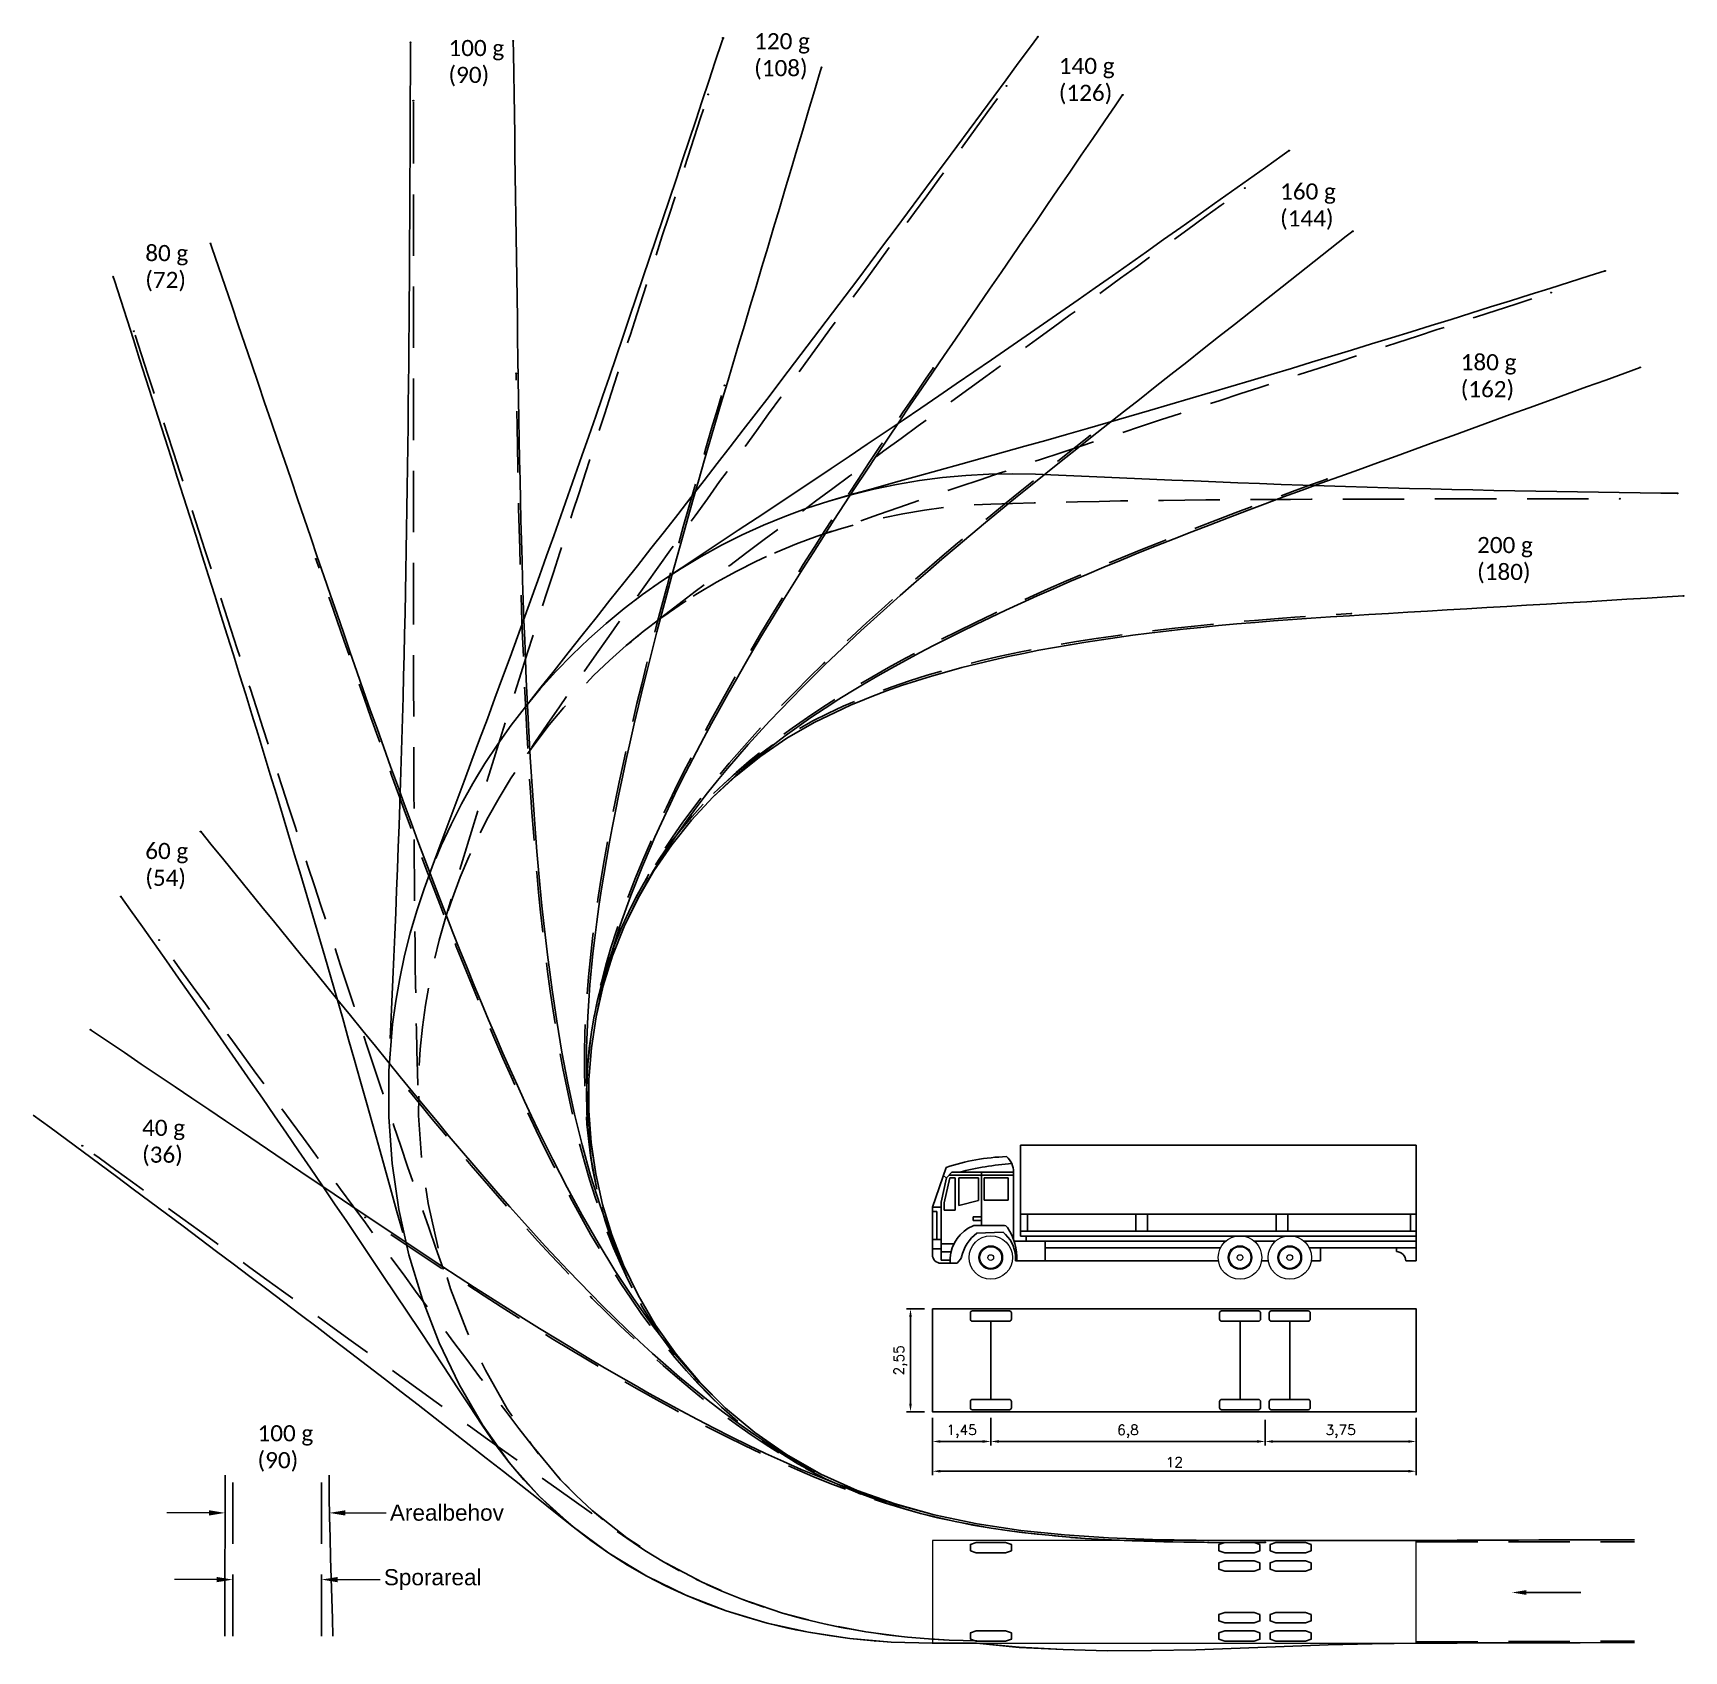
# Model space of a CAD drawing. Header units: millimetres. Extents: x -39.7 to 1.2, y -0.2 to 39.9.
import ezdxf
from ezdxf import colors
from ezdxf.entities.mleader import LeaderData, LeaderLine
from ezdxf.math import Vec2, Vec3

# ---------------------------------------------------------------- set-up
doc = ezdxf.new("R2010")
doc.units = ezdxf.units.MM
doc.linetypes.add('DASHEDX2', pattern=[1.5, 1, -0.5])
doc.layers.add('Tekst', color=4, linetype='Continuous')
doc.styles.add('BT standard', font='sanss___.ttf')
doc.styles.add('Legend', font='CALIBRI.TTF')
doc.styles.get("Standard").update_dxf_attribs({"font": 'romans'})
doc.dimstyles.new('ISO-25', dxfattribs={"dimtxt": 2.5, "dimasz": 2.5, "dimexe": 1.25, "dimexo": 0.625, "dimtad": 1, "dimtxsty": 'Standard', "dimcen": 2.5, "dimadec": 0, "dimazin": 0, "dimtfac": 1, "dimtmove": 0, "dimatfit": 3, "dimfxl": 1, "dimarcsym": 0})

# ---------------------------------------------------------------- blocks, each defined once
blk = doc.blocks.new('*U940')
at = {"color": 2, "lineweight": 0}
blk.add_circle((0, 0), 0.0127, dxfattribs=at)
blk = doc.blocks.new('*U941')
at = {"color": 2, "lineweight": 0}
blk.add_circle((0, 0), 0.0127, dxfattribs=at)
blk = doc.blocks.new('*U942')
at = {"color": 2, "lineweight": 0}
blk.add_circle((0, 0), 0.0127, dxfattribs=at)
blk = doc.blocks.new('*U943')
at = {"color": 1, "lineweight": 0}
blk.add_circle((0, 0), 0.0127, dxfattribs=at)
blk = doc.blocks.new('*U945')
at = {"color": 1, "linetype": 'Continuous', "lineweight": 0, "ltscale": 1.524}
blk.add_lwpolyline([(0, 1.275), (-12, 1.275), (-12, -1.275), (0, -1.275), (0, 1.275), (0, 1.275)], close=True, dxfattribs=at)
at = {"color": 2, "linetype": 'Continuous', "ltscale": 1.524, "flags": 128}
for points in [[(-9.393, 1.018752), (-9.393, 1.177248), (-9.25076, 1.225), (-8.51924, 1.225), (-8.377, 1.177248), (-8.377, 1.018752), (-8.51924, 0.971), (-9.25076, 0.971)], [(-8.123, 1.018752), (-8.123, 1.177248), (-7.98076, 1.225), (-7.24924, 1.225), (-7.107, 1.177248), (-7.107, 1.018752), (-7.24924, 0.971), (-7.98076, 0.971)], [(-9.393, 0.561552), (-9.393, 0.720048), (-9.25076, 0.7678), (-8.51924, 0.7678), (-8.377, 0.720048), (-8.377, 0.561552), (-8.51924, 0.5138), (-9.25076, 0.5138)], [(-8.123, 0.561552), (-8.123, 0.720048), (-7.98076, 0.7678), (-7.24924, 0.7678), (-7.107, 0.720048), (-7.107, 0.561552), (-7.24924, 0.5138), (-7.98076, 0.5138)], [(-9.393, -0.720048), (-9.393, -0.561552), (-9.25076, -0.5138), (-8.51924, -0.5138), (-8.377, -0.561552), (-8.377, -0.720048), (-8.51924, -0.7678), (-9.25076, -0.7678)], [(-8.123, -0.720048), (-8.123, -0.561552), (-7.98076, -0.5138), (-7.24924, -0.5138), (-7.107, -0.561552), (-7.107, -0.720048), (-7.24924, -0.7678), (-7.98076, -0.7678)], [(-9.393, -1.177248), (-9.393, -1.018752), (-9.25076, -0.971), (-8.51924, -0.971), (-8.377, -1.018752), (-8.377, -1.177248), (-8.51924, -1.225), (-9.25076, -1.225)], [(-8.123, -1.177248), (-8.123, -1.018752), (-7.98076, -0.971), (-7.24924, -0.971), (-7.107, -1.018752), (-7.107, -1.177248), (-7.24924, -1.225), (-7.98076, -1.225)]]:
    blk.add_lwpolyline(points, close=True, dxfattribs=at)
blk = doc.blocks.new('*U944')
at = {"color": 2, "linetype": 'Continuous', "ltscale": 1.524, "flags": 128}
for points in [[(-0.508, 1.018752), (-0.508, 1.177248), (-0.36576, 1.225), (0.36576, 1.225), (0.508, 1.177248), (0.508, 1.018752), (0.36576, 0.971), (-0.36576, 0.971)], [(-0.508, -1.177248), (-0.508, -1.018752), (-0.36576, -0.971), (0.36576, -0.971), (0.508, -1.018752), (0.508, -1.177248), (0.36576, -1.225), (-0.36576, -1.225)]]:
    blk.add_lwpolyline(points, close=True, dxfattribs=at)
at = {"rotation": 180}
blk.add_blockref('*U945', (-1.45, 0), dxfattribs=at)
blk = doc.blocks.new('*U946')
at = {"color": 2, "lineweight": 0}
blk.add_circle((0, 0), 0.0127, dxfattribs=at)
blk = doc.blocks.new('*U947')
at = {"color": 2, "lineweight": 0}
blk.add_circle((0, 0), 0.0127, dxfattribs=at)
blk = doc.blocks.new('*U948')
at = {"color": 2, "lineweight": 0}
blk.add_circle((0, 0), 0.0127, dxfattribs=at)
blk = doc.blocks.new('*U949')
at = {"color": 2, "lineweight": 0}
blk.add_circle((0, 0), 0.0127, dxfattribs=at)
blk = doc.blocks.new('*U950')
at = {"color": 1, "lineweight": 0}
blk.add_circle((0, 0), 0.0127, dxfattribs=at)
blk = doc.blocks.new('*U951')
at = {"color": 1, "lineweight": 0}
blk.add_circle((0, 0), 0.0127, dxfattribs=at)
blk = doc.blocks.new('*U952')
at = {"color": 2, "lineweight": 0}
blk.add_circle((0, 0), 0.0127, dxfattribs=at)
blk = doc.blocks.new('*U953')
at = {"color": 2, "lineweight": 0}
blk.add_circle((0, 0), 0.0127, dxfattribs=at)
blk = doc.blocks.new('*U954')
at = {"color": 2, "lineweight": 0}
blk.add_circle((0, 0), 0.0127, dxfattribs=at)
blk = doc.blocks.new('*U955')
at = {"color": 1, "lineweight": 0}
blk.add_circle((0, 0), 0.0127, dxfattribs=at)
blk = doc.blocks.new('*U956')
at = {"color": 1, "lineweight": 0}
blk.add_circle((0, 0), 0.0127, dxfattribs=at)
blk = doc.blocks.new('*U957')
at = {"color": 2, "lineweight": 0}
blk.add_circle((0, 0), 0.0127, dxfattribs=at)
blk = doc.blocks.new('*U958')
at = {"color": 2, "lineweight": 0}
blk.add_circle((0, 0), 0.0127, dxfattribs=at)
blk = doc.blocks.new('*U959')
at = {"color": 2, "lineweight": 0}
blk.add_circle((0, 0), 0.0127, dxfattribs=at)
blk = doc.blocks.new('*U960')
at = {"color": 1, "lineweight": 0}
blk.add_circle((0, 0), 0.0127, dxfattribs=at)
blk = doc.blocks.new('*U961')
at = {"color": 1, "lineweight": 0}
blk.add_circle((0, 0), 0.0127, dxfattribs=at)
blk = doc.blocks.new('*U962')
at = {"color": 2, "lineweight": 0}
blk.add_circle((0, 0), 0.0127, dxfattribs=at)
blk = doc.blocks.new('*U963')
at = {"color": 2, "lineweight": 0}
blk.add_circle((0, 0), 0.0127, dxfattribs=at)
blk = doc.blocks.new('*U964')
at = {"color": 2, "lineweight": 0}
blk.add_circle((0, 0), 0.0127, dxfattribs=at)
blk = doc.blocks.new('*U965')
at = {"color": 1, "lineweight": 0}
blk.add_circle((0, 0), 0.0127, dxfattribs=at)
blk = doc.blocks.new('*U966')
at = {"color": 1, "lineweight": 0}
blk.add_circle((0, 0), 0.0127, dxfattribs=at)
blk = doc.blocks.new('*U967')
at = {"color": 2, "lineweight": 0}
blk.add_circle((0, 0), 0.0127, dxfattribs=at)
blk = doc.blocks.new('*U968')
at = {"color": 2, "lineweight": 0}
blk.add_circle((0, 0), 0.0127, dxfattribs=at)
blk = doc.blocks.new('*U969')
at = {"color": 2, "lineweight": 0}
blk.add_circle((0, 0), 0.0127, dxfattribs=at)
blk = doc.blocks.new('*U970')
at = {"color": 1, "lineweight": 0}
blk.add_circle((0, 0), 0.0127, dxfattribs=at)
blk = doc.blocks.new('*U971')
at = {"color": 1, "lineweight": 0}
blk.add_circle((0, 0), 0.0127, dxfattribs=at)
blk = doc.blocks.new('*U972')
at = {"color": 2, "lineweight": 0}
blk.add_circle((0, 0), 0.0127, dxfattribs=at)
blk = doc.blocks.new('*U973')
at = {"color": 2, "lineweight": 0}
blk.add_circle((0, 0), 0.0127, dxfattribs=at)
blk = doc.blocks.new('*U974')
at = {"color": 2, "lineweight": 0}
blk.add_circle((0, 0), 0.0127, dxfattribs=at)
blk = doc.blocks.new('*U975')
at = {"color": 2, "lineweight": 0}
blk.add_circle((0, 0), 0.0127, dxfattribs=at)
blk = doc.blocks.new('*U976')
at = {"color": 2, "lineweight": 0}
blk.add_circle((0, 0), 0.0127, dxfattribs=at)
blk = doc.blocks.new('*U977')
at = {"color": 1, "lineweight": 0}
blk.add_circle((0, 0), 0.0127, dxfattribs=at)
blk = doc.blocks.new('*U978')
at = {"color": 1, "lineweight": 0}
blk.add_circle((0, 0), 0.0127, dxfattribs=at)
blk = doc.blocks.new('*U979')
at = {"color": 2, "lineweight": 0}
blk.add_circle((0, 0), 0.0127, dxfattribs=at)
blk = doc.blocks.new('*U980')
at = {"color": 1, "lineweight": 0}
blk.add_circle((0, 0), 0.0127, dxfattribs=at)
blk = doc.blocks.new('*U981')
at = {"color": 2, "lineweight": 0}
blk.add_circle((0, 0), 0.0127, dxfattribs=at)
blk = doc.blocks.new('*U982')
at = {"color": 2, "lineweight": 0}
blk.add_circle((0, 0), 0.0127, dxfattribs=at)
blk = doc.blocks.new('*U983')
at = {"color": 1, "lineweight": 0}
blk.add_circle((0, 0), 0.0127, dxfattribs=at)
blk = doc.blocks.new('*U984')
at = {"color": 1, "lineweight": 0}
blk.add_circle((0, 0), 0.0127, dxfattribs=at)
blk = doc.blocks.new('*U985')
at = {"color": 1, "lineweight": 0}
blk.add_circle((0, 0), 0.0127, dxfattribs=at)
blk = doc.blocks.new('*U986')
at = {"color": 2, "lineweight": 0}
blk.add_circle((0, 0), 0.0127, dxfattribs=at)
blk = doc.blocks.new('*U987')
at = {"color": 2, "lineweight": 0}
blk.add_circle((0, 0), 0.0127, dxfattribs=at)
blk = doc.blocks.new('*U988')
at = {"color": 2, "lineweight": 0}
blk.add_circle((0, 0), 0.0127, dxfattribs=at)
blk = doc.blocks.new('*U989')
at = {"color": 1, "lineweight": 0}
blk.add_circle((0, 0), 0.0127, dxfattribs=at)
blk = doc.blocks.new('*U990')
at = {"color": 1, "lineweight": 0}
blk.add_circle((0, 0), 0.0127, dxfattribs=at)
blk = doc.blocks.new('*U991')
at = {"color": 2, "lineweight": 0}
blk.add_circle((0, 0), 0.0127, dxfattribs=at)
blk = doc.blocks.new('*U992')
at = {"color": 2, "lineweight": 0}
blk.add_circle((0, 0), 0.0127, dxfattribs=at)
blk = doc.blocks.new('*U993')
at = {"color": 2, "lineweight": 0}
blk.add_circle((0, 0), 0.0127, dxfattribs=at)
blk = doc.blocks.new('*U994')
at = {"color": 1, "lineweight": 0}
blk.add_circle((0, 0), 0.0127, dxfattribs=at)
blk = doc.blocks.new('*U995')
at = {"color": 1, "lineweight": 0}
blk.add_circle((0, 0), 0.0127, dxfattribs=at)
blk = doc.blocks.new('*D997')
at = {"color": 0, "lineweight": -2, "transparency": 16777216}
for p, q in [((1.45, -0.15), (1.45, -0.838)), ((8.25, -0.2), (8.25, -0.838)), ((1.65, -0.738), (8.05, -0.738))]:
    blk.add_line(p, q, dxfattribs=at)
at = {"color": 0, "transparency": 16777216}
for points in [[(1.65, -0.705), (1.65, -0.772), (1.45, -0.738)], [(8.05, -0.705), (8.05, -0.772), (8.25, -0.738)]]:
    blk.add_solid(points, dxfattribs=at)
at = {"layer": 'Defpoints', "color": 0, "transparency": 16777216}
for p in [(1.45, 0.05), (8.25, 0), (8.25, -0.738)]:
    blk.add_point(p, dxfattribs=at)
at = {"color": 0, "transparency": 16777216, "insert": (4.85, -0.489), "char_height": 0.25, "attachment_point": 5}
blk.add_mtext('6,8', dxfattribs=at)
blk = doc.blocks.new('*D998')
at = {"color": 0, "lineweight": -2, "transparency": 16777216}
for p, q in [((0, -0.2), (0, -1.577)), ((12, -0.2), (12, -1.577)), ((0.2, -1.477), (11.8, -1.477))]:
    blk.add_line(p, q, dxfattribs=at)
at = {"color": 0, "transparency": 16777216}
for points in [[(0.2, -1.443), (0.2, -1.51), (0, -1.477)], [(11.8, -1.443), (11.8, -1.51), (12, -1.477)]]:
    blk.add_solid(points, dxfattribs=at)
at = {"layer": 'Defpoints', "color": 0, "transparency": 16777216}
for p in [(0, 0), (12, 0), (12, -1.477)]:
    blk.add_point(p, dxfattribs=at)
at = {"color": 0, "transparency": 16777216, "insert": (6, -1.252), "char_height": 0.25, "attachment_point": 5}
blk.add_mtext('12', dxfattribs=at)
blk = doc.blocks.new('*D999')
at = {"color": 0, "lineweight": -2, "transparency": 16777216}
for p, q in [((0, -0.15), (0, -0.838)), ((1.45, -0.15), (1.45, -0.838)), ((0.2, -0.738), (1.25, -0.738))]:
    blk.add_line(p, q, dxfattribs=at)
at = {"color": 0, "transparency": 16777216}
for points in [[(0.2, -0.705), (0.2, -0.772), (0, -0.738)], [(1.25, -0.705), (1.25, -0.772), (1.45, -0.738)]]:
    blk.add_solid(points, dxfattribs=at)
at = {"layer": 'Defpoints', "color": 0, "transparency": 16777216}
for p in [(0, 0.05), (1.45, 0.05), (1.45, -0.738)]:
    blk.add_point(p, dxfattribs=at)
at = {"color": 0, "transparency": 16777216, "insert": (0.725, -0.489), "char_height": 0.25, "attachment_point": 5}
blk.add_mtext('1,45', dxfattribs=at)
blk = doc.blocks.new('*D1000')
at = {"color": 0, "lineweight": -2, "transparency": 16777216}
for p, q in [((-0.2, 2.55), (-0.644, 2.55)), ((-0.544, 2.35), (-0.544, 0.2)), ((-0.2, 0), (-0.644, 0))]:
    blk.add_line(p, q, dxfattribs=at)
at = {"color": 0, "transparency": 16777216}
for points in [[(-0.577, 2.35), (-0.511, 2.35), (-0.544, 2.55)], [(-0.577, 0.2), (-0.511, 0.2), (-0.544, 0)]]:
    blk.add_solid(points, dxfattribs=at)
at = {"layer": 'Defpoints', "color": 0, "transparency": 16777216}
for p in [(0, 2.55), (-0.544, 0), (0, 0)]:
    blk.add_point(p, dxfattribs=at)
at = {"color": 0, "transparency": 16777216, "insert": (-0.793, 1.275), "char_height": 0.25, "attachment_point": 5, "rotation": 90}
blk.add_mtext('2,55', dxfattribs=at)
blk = doc.blocks.new('*D1001')
at = {"color": 0, "lineweight": -2, "transparency": 16777216}
for p, q in [((8.25, -0.2), (8.25, -0.838)), ((12, -0.15), (12, -0.838)), ((8.45, -0.738), (11.8, -0.738))]:
    blk.add_line(p, q, dxfattribs=at)
at = {"color": 0, "transparency": 16777216}
for points in [[(8.45, -0.705), (8.45, -0.772), (8.25, -0.738)], [(11.8, -0.705), (11.8, -0.772), (12, -0.738)]]:
    blk.add_solid(points, dxfattribs=at)
at = {"layer": 'Defpoints', "color": 0, "transparency": 16777216}
for p in [(8.25, 0), (12, 0.05), (12, -0.738)]:
    blk.add_point(p, dxfattribs=at)
at = {"color": 0, "transparency": 16777216, "insert": (10.125, -0.489), "char_height": 0.25, "attachment_point": 5}
blk.add_mtext('3,75', dxfattribs=at)
blk = doc.blocks.new('A$C57FE69EF')
at = {"color": 0}
for p, q in [((12, 6.612), (2.185, 6.612)), ((2.185, 4.357), (2.185, 6.612)), ((12, 4.357), (12, 6.612)), ((0.34, 6.061), (-0.001, 5.078)), ((0.221, 5.199), (0.351, 5.801)), ((0.271, 5.864), (0.346, 5.795)), ((0.295, 5.184), (0.428, 5.801)), ((0.351, 5.801), (0.481, 5.942)), ((0.416, 5.871), (2.014, 5.871)), ((0.563, 5.801), (0.428, 5.801)), ((2.014, 5.942), (0.481, 5.942)), ((0.563, 4.998), (0.563, 5.801)), ((1.143, 5.801), (0.652, 5.801)), ((0.652, 5.118), (0.652, 5.801)), ((1.143, 5.243), (1.143, 5.801)), ((1.218, 4.619), (1.218, 5.942)), ((1.88, 5.801), (1.285, 5.801)), ((1.285, 5.251), (1.285, 5.801)), ((1.88, 5.251), (1.88, 5.801)), ((2.014, 4.278), (2.014, 5.942)), ((-0.001, 5.078), (0.221, 5.078)), ((-0.001, 3.898), (-0.001, 5.078)), ((0.11, 4.969), (-0.001, 4.969)), ((0.11, 4.275), (0.11, 4.969)), ((0.221, 3.762), (0.221, 5.199)), ((0.295, 4.998), (0.295, 5.184)), ((0.563, 4.998), (0.295, 4.998)), ((1.143, 5.243), (0.652, 5.118)), ((1.88, 5.251), (1.285, 5.251)), ((1.218, 4.834), (1.009, 4.834)), ((1.009, 4.834), (1.009, 4.745)), ((1.009, 4.745), (1.218, 4.745)), ((1.056, 4.619), (1.79, 4.619)), ((1.218, 4.745), (1.218, 4.834)), ((1.865, 4.567), (1.839, 4.597)), ((2.185, 4.899), (12, 4.899)), ((2.356, 4.899), (2.356, 4.476)), ((5.042, 4.899), (5.042, 4.476)), ((5.332, 4.899), (5.332, 4.476)), ((8.524, 4.899), (8.524, 4.476)), ((8.814, 4.899), (8.814, 4.476)), ((11.858, 4.899), (11.858, 4.476)), ((-0.001, 4.275), (0.221, 4.275)), ((0.533, 4.165), (0.221, 4.165)), ((1.105, 4.433), (1.752, 4.456)), ((2.03, 4.23), (4.884, 4.23)), ((2.185, 4.476), (12, 4.476)), ((2.185, 4.357), (5.157, 4.357)), ((2.326, 4.357), (2.326, 4.23)), ((2.797, 3.74), (2.797, 4.23)), ((4.884, 4.23), (7.275, 4.23)), ((5.157, 4.357), (7.548, 4.357)), ((6.553, 4.357), (12, 4.357)), ((9.217, 4.231), (12, 4.231)), ((12, 3.74), (12, 4.357)), ((-0.001, 4.045), (0.221, 4.045)), ((0.464, 3.965), (0.221, 3.965)), ((0.221, 3.762), (0.443, 3.762)), ((0.444, 3.816), (0.444, 3.682)), ((0.614, 3.682), (0.697, 3.784)), ((2.058, 3.74), (7.097, 3.74)), ((2.797, 4.067), (4.757, 4.067)), ((4.757, 4.067), (7.148, 4.067)), ((8.161, 3.74), (8.331, 3.74)), ((9.344, 4.067), (12, 4.067)), ((9.395, 3.74), (9.624, 3.74)), ((9.624, 4.067), (9.624, 3.74)), ((11.509, 3.972), (11.509, 4.068)), ((11.738, 3.74), (12, 3.74)), ((0.444, 3.682), (0.215, 3.682))]:
    blk.add_line(p, q, dxfattribs=at)
for p, q in [((7.983, 4.23), (8.509, 4.231)), ((2.058, 3.861), (2.058, 3.74)), ((0.614, 3.682), (0.444, 3.682)), ((0, 2.55), (0, 0)), ((1.908, 2.5), (0.992, 2.5)), ((8.087, 2.5), (7.171, 2.5)), ((9.321, 2.5), (8.405, 2.5)), ((0.942, 2.45), (0.942, 2.296)), ((1.908, 2.246), (0.992, 2.246)), ((1.45, 2.246), (1.45, 0.304)), ((1.958, 2.45), (1.958, 2.296)), ((7.121, 2.45), (7.121, 2.296)), ((8.087, 2.246), (7.171, 2.246)), ((7.629, 2.246), (7.629, 0.304)), ((8.137, 2.45), (8.137, 2.296)), ((8.355, 2.45), (8.355, 2.296)), ((9.321, 2.246), (8.405, 2.246)), ((8.863, 2.246), (8.863, 0.304)), ((9.371, 2.45), (9.371, 2.296)), ((0.942, 0.254), (0.942, 0.1)), ((1.908, 0.304), (0.992, 0.304)), ((1.908, 0.05), (0.992, 0.05)), ((1.958, 0.254), (1.958, 0.1)), ((7.121, 0.254), (7.121, 0.1)), ((8.087, 0.304), (7.171, 0.304)), ((8.087, 0.05), (7.171, 0.05)), ((8.137, 0.254), (8.137, 0.1)), ((8.355, 0.254), (8.355, 0.1)), ((9.321, 0.304), (8.405, 0.304)), ((9.321, 0.05), (8.405, 0.05)), ((9.371, 0.254), (9.371, 0.1))]:
    blk.add_line(p, q)
blk.add_lwpolyline([(0, 2.55), (12, 2.55), (12, 0), (0, 0)], close=True)
at = {"color": 0, "lineweight": 0}
for centre, radius in [((1.447, 3.824), 0.539), ((1.447, 3.824), 0.294), ((7.629, 3.824), 0.539), ((7.629, 3.824), 0.294), ((8.863, 3.824), 0.539), ((8.863, 3.824), 0.294), ((1.447, 3.824), 0.269), ((1.447, 3.824), 0.0705), ((7.629, 3.824), 0.269), ((7.629, 3.824), 0.0705), ((8.863, 3.824), 0.269), ((8.863, 3.824), 0.0705)]:
    blk.add_circle(centre, radius, dxfattribs=at)
at = {"color": 0}
for centre, radius, start, end in [((2.001, 1.091), 5.24, 91.8119, 108.4813), ((2.434, -0.778), 6.948, 93.8605, 104.7344), ((1.502, 5.94), 0.512, 0.2202, 49.3637), ((1.347, 3.771), 0.904, 112.0837, 177.1659), ((1.056, 4.489), 0.13, 90, 112.0837), ((1.79, 4.554), 0.0648, 41.2905, 90), ((0.766, 3.817), 1.33, 356.6596, 34.2996), ((1.716, 3.623), 1.015, 127.003, 167.7181), ((1.226, 3.809), 0.834, 3.6349, 50.897), ((0.215, 3.898), 0.216, 180, 270), ((0.597, 3.866), 0.13, 320.5059, 347.7181), ((11.509, 3.743), 0.229, 359.1547, 90.027)]:
    blk.add_arc(centre, radius, start, end, dxfattribs=at)
for centre, start, end in [((0.992, 2.45), 90, 180), ((1.908, 2.45), 0, 90), ((7.171, 2.45), 90, 180), ((8.087, 2.45), 0, 90), ((8.405, 2.45), 90, 180), ((9.321, 2.45), 0, 90), ((0.992, 2.296), 180, 270), ((1.908, 2.296), 270, 0), ((7.171, 2.296), 180, 270), ((8.087, 2.296), 270, 0), ((8.405, 2.296), 180, 270), ((9.321, 2.296), 270, 0), ((0.992, 0.254), 90, 180), ((0.992, 0.1), 180, 270), ((1.908, 0.254), 0, 90), ((1.908, 0.1), 270, 0), ((7.171, 0.254), 90, 180), ((7.171, 0.1), 180, 270), ((8.087, 0.254), 0, 90), ((8.087, 0.1), 270, 0), ((8.405, 0.254), 90, 180), ((8.405, 0.1), 180, 270), ((9.321, 0.254), 0, 90), ((9.321, 0.1), 270, 0)]:
    blk.add_arc(centre, 0.05, start, end)
dim = blk.add_linear_dim(base=(-0.544, 0), p1=(0, 2.55), p2=(0, 0), angle=270, dimstyle='ISO-25', override={"dimtxt": 0.25, "dimasz": 0.2, "dimexe": 0.1, "dimexo": 0.2, "dimgap": 0.1})
dim.commit()
dim.dimension.update_dxf_attribs({"geometry": '*D1000', "text_midpoint": (-0.793, 1.275)})
for base, p1, p2, picture, middle in [((1.45, -0.738), (0, 0.05), (1.45, 0.05), '*D999', (0.725, -0.489)), ((12, -1.477), (0, 0), (12, 0), '*D998', (6, -1.252)), ((8.25, -0.738), (1.45, 0.05), (8.25, 0), '*D997', (4.85, -0.489)), ((12, -0.738), (8.25, 0), (12, 0.05), '*D1001', (10.125, -0.489))]:
    dim = blk.add_linear_dim(base=base, p1=p1, p2=p2, dimstyle='ISO-25', override={"dimtxt": 0.25, "dimasz": 0.2, "dimexe": 0.1, "dimexo": 0.2, "dimgap": 0.1})
    dim.commit()
    dim.dimension.update_dxf_attribs({"geometry": picture, "text_midpoint": middle})
blk = doc.blocks.new('signatur')
at = {"color": 1, "linetype": 'Continuous', "ltscale": 1.524, "flags": 128}
for points in [[(875.573, 75.73), (875.575, 76.108), (875.577, 76.618), (875.579, 77.128), (875.58, 77.638), (875.582, 78.147), (875.583, 78.657), (875.584, 79.166), (875.585, 79.675), (875.585, 79.721)], [(878.256, 75.73), (878.244, 76.155), (878.23, 76.66), (878.215, 77.166), (878.2, 77.672), (878.186, 78.178), (878.171, 78.684), (878.164, 79.191), (878.162, 79.698), (878.162, 79.721)]]:
    blk.add_lwpolyline(points, dxfattribs=at)
at = {"color": 2, "linetype": 'DASHEDX2', "ltscale": 1.524, "flags": 128}
for points in [[(875.773, 75.73), (875.773, 75.732), (875.773, 76.241), (875.773, 76.751), (875.773, 77.26), (875.773, 77.766), (875.773, 78.275), (875.773, 78.784), (875.773, 79.293), (875.773, 79.721)], [(877.974, 75.73), (877.974, 75.732), (877.974, 76.241), (877.974, 76.751), (877.974, 77.26), (877.974, 77.766), (877.974, 78.275), (877.974, 78.784), (877.974, 79.293), (877.974, 79.721)]]:
    blk.add_lwpolyline(points, dxfattribs=at)
at = {"layer": 'Tekst', "insert": (876.387, 80.96), "char_height": 0.4, "attachment_point": 1, "style": 'Legend'}
blk.add_mtext_dynamic_manual_height_columns('100 g \\P(90)', width=2.42155, gutter_width=12.5, heights=[0], dxfattribs=at)
ml = blk.add_multileader_mtext('Standard')
ml.set_content('', color=256)
ml.set_leader_properties(lineweight=9)
ml.build(insert=Vec2(0, 0))
ml.multileader.update_dxf_attribs({"text_right_attachment_type": 6, "dogleg_length": 0.1, "arrow_head_size": 0.4})
ctx = ml.context
ctx.base_point, ctx.char_height, ctx.arrow_head_size, ctx.landing_gap_size, ctx.plane_origin = Vec3(874.047, 79.085), 0.6, 0.4, 0.09, Vec3(875.584, 78.785)
ctx.right_attachment, ctx.text_align_type = 6, 2
notes = []
notes.append((ctx, [(0, (1, 1, 0), (874.327, 78.785), (-1, 0), 0.1, [(0, [(875.584, 78.785)], 0, [])])]))
ctx.mtext.insert, ctx.mtext.alignment, ctx.mtext.flow_direction = Vec3(874.137, 79.385), 3, 5
ml = blk.add_multileader_mtext('Standard')
ml.set_content('Arealbehov', color=256, style='BT standard')
ml.set_leader_properties(lineweight=9)
ml.build(insert=Vec2(0, 0))
ml.multileader.update_dxf_attribs({"text_right_attachment_type": 6, "dogleg_length": 0.1, "arrow_head_size": 0.4})
ctx = ml.context
ctx.base_point, ctx.char_height, ctx.arrow_head_size, ctx.landing_gap_size, ctx.plane_origin = Vec3(879.581, 78.784), 0.4, 0.4, 0.09, Vec3(878.124, 78.784)
ctx.right_attachment = 6
notes.append((ctx, [(0, (1, 1, 0), (879.526, 78.784), (1, 0), 0.0548, [(0, [(878.169, 78.785)], 0, [])])]))
ctx.mtext.insert, ctx.mtext.flow_direction = Vec3(879.671, 78.991), 5
ml = blk.add_multileader_mtext('Standard')
ml.set_content('', color=256)
ml.set_leader_properties(lineweight=9)
ml.build(insert=Vec2(0, 0))
ml.multileader.update_dxf_attribs({"text_right_attachment_type": 6, "dogleg_length": 0.1, "arrow_head_size": 0.4})
ctx = ml.context
ctx.base_point, ctx.char_height, ctx.arrow_head_size, ctx.landing_gap_size, ctx.plane_origin = Vec3(874.237, 77.43), 0.6, 0.4, 0.09, Vec3(875.773, 77.13)
ctx.right_attachment, ctx.text_align_type = 6, 2
notes.append((ctx, [(0, (1, 1, 0), (874.517, 77.13), (-1, 0), 0.1, [(0, [(875.773, 77.13)], 0, [])])]))
ctx.mtext.insert, ctx.mtext.alignment, ctx.mtext.flow_direction = Vec3(874.327, 77.73), 3, 5
ml = blk.add_multileader_mtext('Standard')
ml.set_content('Sporareal', color=256, style='BT standard')
ml.set_leader_properties(lineweight=9)
ml.build(insert=Vec2(0, 0))
ml.multileader.update_dxf_attribs({"text_right_attachment_type": 6, "dogleg_length": 0.1, "arrow_head_size": 0.4})
ctx = ml.context
ctx.base_point, ctx.char_height, ctx.arrow_head_size, ctx.landing_gap_size, ctx.plane_origin = Vec3(879.431, 77.13), 0.4, 0.4, 0.09, Vec3(877.929, 77.13)
ctx.right_attachment = 6
notes.append((ctx, [(0, (1, 1, 0), (879.331, 77.13), (1, 0), 0.1, [(0, [(877.974, 77.13)], 0, [])])]))
ctx.mtext.insert, ctx.mtext.flow_direction = Vec3(879.521, 77.39), 5
for ctx, leaders in notes:
    for number, flags, end, landing, length, lines in leaders:
        leader = LeaderData()
        leader.index, (leader.has_last_leader_line, leader.has_dogleg_vector, leader.attachment_direction) = number, flags
        leader.last_leader_point, leader.dogleg_vector, leader.dogleg_length = Vec3(end), Vec3(landing), length
        for number, points, colour, breaks in lines:
            line = LeaderLine()
            line.index, line.vertices, line.color, line.breaks = number, Vec3.list(points), colors.encode_raw_color(colour), breaks
            leader.lines.append(line)
        ctx.leaders.append(leader)
blk = doc.blocks.new('LV_A')
at = {"color": 1, "linetype": 'Continuous', "ltscale": 1.524, "flags": 128}
for points in [[(-30.728, 15.91), (-30.629, 16.479), (-30.509, 17.043), (-30.368, 17.602), (-30.207, 18.156), (-30.025, 18.703), (-29.826, 19.245), (-29.626, 19.783), (-29.427, 20.316), (-29.23, 20.844), (-29.034, 21.369), (-28.839, 21.89), (-28.647, 22.407), (-28.456, 22.922), (-28.266, 23.434), (-28.078, 23.944), (-27.892, 24.451), (-27.708, 24.956), (-27.525, 25.46), (-27.344, 25.961), (-27.164, 26.462), (-26.985, 26.961), (-26.808, 27.458), (-26.632, 27.955), (-26.457, 28.451), (-26.284, 28.946), (-26.111, 29.44), (-25.94, 29.933), (-25.769, 30.425), (-25.599, 30.917), (-25.43, 31.409), (-25.262, 31.9), (-25.095, 32.39), (-24.928, 32.88), (-24.762, 33.37), (-24.596, 33.859), (-24.431, 34.348), (-24.267, 34.837), (-24.103, 35.325), (-23.939, 35.813), (-23.776, 36.301), (-23.613, 36.789), (-23.451, 37.276), (-23.288, 37.764), (-23.127, 38.251), (-22.965, 38.738), (-22.804, 39.225), (-22.643, 39.712), (-22.611, 39.809)], [(-29.736, 19.457), (-29.6, 19.775), (-29.357, 20.299), (-29.096, 20.813), (-28.815, 21.317), (-28.516, 21.81), (-28.199, 22.291), (-27.864, 22.761), (-27.511, 23.218), (-27.156, 23.667), (-26.802, 24.113), (-26.451, 24.554), (-26.103, 24.992), (-25.757, 25.427), (-25.414, 25.86), (-25.074, 26.29), (-24.735, 26.717), (-24.4, 27.143), (-24.066, 27.567), (-23.735, 27.99), (-23.406, 28.411), (-23.079, 28.831), (-22.753, 29.25), (-22.43, 29.668), (-22.108, 30.086), (-21.787, 30.502), (-21.469, 30.919), (-21.151, 31.334), (-20.835, 31.749), (-20.52, 32.164), (-20.206, 32.578), (-19.893, 32.992), (-19.581, 33.406), (-19.271, 33.819), (-18.96, 34.233), (-18.651, 34.646), (-18.343, 35.058), (-18.035, 35.471), (-17.728, 35.884), (-17.421, 36.296), (-17.115, 36.708), (-16.809, 37.121), (-16.504, 37.533), (-16.2, 37.945), (-15.895, 38.357), (-15.592, 38.769), (-15.288, 39.181), (-14.985, 39.592), (-14.803, 39.839)], [(-26.926, 16.754), (-26.957, 16.999), (-27.007, 17.416), (-27.056, 17.843), (-27.101, 18.278), (-27.145, 18.72), (-27.187, 19.169), (-27.226, 19.623), (-27.263, 20.083), (-27.298, 20.548), (-27.331, 21.017), (-27.362, 21.49), (-27.391, 21.966), (-27.418, 22.445), (-27.443, 22.927), (-27.467, 23.411), (-27.489, 23.898), (-27.51, 24.386), (-27.53, 24.877), (-27.548, 25.368), (-27.565, 25.862), (-27.581, 26.356), (-27.595, 26.852), (-27.609, 27.349), (-27.622, 27.847), (-27.634, 28.346), (-27.645, 28.845), (-27.655, 29.345), (-27.665, 29.846), (-27.674, 30.347), (-27.682, 30.849), (-27.69, 31.352), (-27.697, 31.855), (-27.704, 32.358), (-27.712, 32.862), (-27.719, 33.366), (-27.726, 33.87), (-27.734, 34.375), (-27.741, 34.88), (-27.748, 35.385), (-27.756, 35.89), (-27.763, 36.396), (-27.771, 36.902), (-27.778, 37.408), (-27.785, 37.914), (-27.793, 38.42), (-27.8, 38.926), (-27.808, 39.433), (-27.812, 39.737)], [(-30.863, 14.991), (-30.848, 15.332), (-30.824, 15.896), (-30.8, 16.455), (-30.776, 17.011), (-30.752, 17.563), (-30.729, 18.111), (-30.707, 18.656), (-30.685, 19.198), (-30.665, 19.737), (-30.645, 20.274), (-30.626, 20.808), (-30.608, 21.341), (-30.591, 21.871), (-30.575, 22.4), (-30.56, 22.927), (-30.545, 23.452), (-30.532, 23.976), (-30.519, 24.499), (-30.507, 25.021), (-30.496, 25.541), (-30.486, 26.061), (-30.476, 26.579), (-30.467, 27.097), (-30.458, 27.615), (-30.45, 28.131), (-30.442, 28.647), (-30.435, 29.162), (-30.429, 29.677), (-30.423, 30.191), (-30.417, 30.705), (-30.412, 31.218), (-30.407, 31.731), (-30.402, 32.244), (-30.398, 32.756), (-30.394, 33.268), (-30.39, 33.779), (-30.387, 34.291), (-30.383, 34.802), (-30.38, 35.313), (-30.377, 35.824), (-30.375, 36.334), (-30.372, 36.844), (-30.37, 37.355), (-30.368, 37.865), (-30.366, 38.375), (-30.364, 38.884), (-30.363, 39.394), (-30.362, 39.7)], [(-25.792, 17.489), (-25.743, 17.878), (-25.689, 18.266), (-25.631, 18.654), (-25.569, 19.041), (-25.504, 19.428), (-25.435, 19.818), (-25.36, 20.218), (-25.281, 20.629), (-25.196, 21.048), (-25.107, 21.474), (-25.013, 21.908), (-24.915, 22.347), (-24.813, 22.792), (-24.707, 23.241), (-24.598, 23.694), (-24.485, 24.151), (-24.369, 24.611), (-24.25, 25.074), (-24.128, 25.539), (-24.004, 26.006), (-23.877, 26.476), (-23.748, 26.947), (-23.617, 27.419), (-23.484, 27.893), (-23.349, 28.368), (-23.213, 28.844), (-23.075, 29.321), (-22.936, 29.799), (-22.795, 30.278), (-22.653, 30.757), (-22.51, 31.237), (-22.366, 31.717), (-22.223, 32.198), (-22.079, 32.68), (-21.935, 33.162), (-21.791, 33.645), (-21.646, 34.129), (-21.502, 34.613), (-21.357, 35.097), (-21.212, 35.581), (-21.067, 36.066), (-20.922, 36.552), (-20.777, 37.037), (-20.632, 37.523), (-20.487, 38.009), (-20.342, 38.495), (-20.197, 38.982), (-20.168, 39.079)], [(-24.394, 19.769), (-24.299, 19.985), (-24.137, 20.342), (-23.971, 20.697), (-23.802, 21.05), (-23.628, 21.402), (-23.451, 21.752), (-23.271, 22.1), (-23.088, 22.448), (-22.897, 22.801), (-22.699, 23.162), (-22.493, 23.53), (-22.28, 23.904), (-22.06, 24.284), (-21.835, 24.668), (-21.603, 25.057), (-21.367, 25.448), (-21.126, 25.843), (-20.88, 26.24), (-20.63, 26.639), (-20.377, 27.04), (-20.12, 27.443), (-19.859, 27.847), (-19.596, 28.252), (-19.33, 28.658), (-19.062, 29.065), (-18.791, 29.473), (-18.518, 29.881), (-18.243, 30.29), (-17.966, 30.699), (-17.688, 31.109), (-17.408, 31.519), (-17.127, 31.93), (-16.846, 32.341), (-16.564, 32.753), (-16.281, 33.165), (-15.999, 33.578), (-15.716, 33.992), (-15.432, 34.406), (-15.148, 34.821), (-14.864, 35.236), (-14.58, 35.651), (-14.296, 36.067), (-14.011, 36.483), (-13.726, 36.899), (-13.441, 37.315), (-13.156, 37.732), (-12.87, 38.149), (-12.699, 38.399)], [(-28.757, 21.416), (-28.516, 21.81), (-28.199, 22.291), (-27.864, 22.761), (-27.511, 23.217), (-27.142, 23.66), (-26.756, 24.089), (-26.355, 24.504), (-25.938, 24.903), (-25.507, 25.286), (-25.062, 25.653), (-24.604, 26.003), (-24.133, 26.335), (-23.652, 26.656), (-23.175, 26.973), (-22.702, 27.287), (-22.232, 27.598), (-21.765, 27.907), (-21.302, 28.214), (-20.842, 28.519), (-20.386, 28.823), (-19.932, 29.126), (-19.481, 29.428), (-19.032, 29.729), (-18.587, 30.029), (-18.143, 30.329), (-17.702, 30.629), (-17.262, 30.928), (-16.825, 31.226), (-16.389, 31.525), (-15.955, 31.823), (-15.522, 32.122), (-15.091, 32.42), (-14.661, 32.718), (-14.232, 33.017), (-13.805, 33.315), (-13.378, 33.613), (-12.953, 33.912), (-12.528, 34.21), (-12.105, 34.508), (-11.682, 34.807), (-11.259, 35.105), (-10.838, 35.404), (-10.417, 35.703), (-9.997, 36.001), (-9.577, 36.3), (-9.157, 36.599), (-8.739, 36.898), (-8.571, 37.018)], [(-23.186, 20.833), (-22.994, 21.08), (-22.749, 21.386), (-22.499, 21.688), (-22.244, 21.986), (-21.986, 22.28), (-21.723, 22.571), (-21.457, 22.859), (-21.188, 23.144), (-20.915, 23.426), (-20.64, 23.705), (-20.362, 23.982), (-20.082, 24.256), (-19.795, 24.531), (-19.497, 24.813), (-19.19, 25.099), (-18.874, 25.389), (-18.55, 25.682), (-18.218, 25.978), (-17.879, 26.276), (-17.534, 26.576), (-17.183, 26.878), (-16.827, 27.18), (-16.466, 27.484), (-16.101, 27.788), (-15.732, 28.093), (-15.36, 28.398), (-14.984, 28.703), (-14.605, 29.008), (-14.223, 29.313), (-13.839, 29.619), (-13.452, 29.924), (-13.064, 30.23), (-12.675, 30.537), (-12.284, 30.844), (-11.893, 31.153), (-11.501, 31.462), (-11.108, 31.771), (-10.715, 32.081), (-10.321, 32.392), (-9.926, 32.703), (-9.531, 33.014), (-9.135, 33.326), (-8.739, 33.638), (-8.343, 33.951), (-7.946, 34.263), (-7.549, 34.576), (-7.152, 34.89), (-6.993, 35.015)], [(-27.358, 13.059), (-27.534, 13.436), (-27.712, 13.822), (-27.89, 14.218), (-28.069, 14.622), (-28.247, 15.033), (-28.426, 15.451), (-28.604, 15.875), (-28.782, 16.305), (-28.959, 16.739), (-29.135, 17.178), (-29.311, 17.621), (-29.485, 18.068), (-29.66, 18.518), (-29.833, 18.971), (-30.005, 19.427), (-30.177, 19.885), (-30.348, 20.346), (-30.518, 20.808), (-30.687, 21.272), (-30.856, 21.738), (-31.024, 22.206), (-31.191, 22.675), (-31.358, 23.145), (-31.524, 23.616), (-31.69, 24.089), (-31.855, 24.562), (-32.019, 25.036), (-32.183, 25.512), (-32.347, 25.987), (-32.51, 26.464), (-32.673, 26.941), (-32.836, 27.419), (-32.999, 27.896), (-33.162, 28.375), (-33.325, 28.853), (-33.489, 29.332), (-33.652, 29.811), (-33.815, 30.291), (-33.979, 30.77), (-34.143, 31.25), (-34.306, 31.73), (-34.47, 32.21), (-34.634, 32.691), (-34.797, 33.171), (-34.961, 33.652), (-35.125, 34.133), (-35.289, 34.613), (-35.322, 34.71)], [(-24.789, 25.865), (-24.604, 26.003), (-24.133, 26.335), (-23.649, 26.65), (-23.155, 26.947), (-22.649, 27.224), (-22.134, 27.483), (-21.609, 27.723), (-21.075, 27.942), (-20.534, 28.142), (-19.986, 28.321), (-19.432, 28.481), (-18.88, 28.635), (-18.332, 28.788), (-17.789, 28.939), (-17.249, 29.088), (-16.714, 29.237), (-16.182, 29.385), (-15.654, 29.533), (-15.129, 29.68), (-14.607, 29.827), (-14.088, 29.975), (-13.571, 30.122), (-13.057, 30.27), (-12.545, 30.417), (-12.035, 30.565), (-11.527, 30.714), (-11.021, 30.863), (-10.517, 31.012), (-10.014, 31.161), (-9.513, 31.311), (-9.012, 31.461), (-8.513, 31.612), (-8.016, 31.763), (-7.519, 31.914), (-7.023, 32.066), (-6.528, 32.218), (-6.034, 32.37), (-5.54, 32.523), (-5.047, 32.676), (-4.555, 32.829), (-4.064, 32.982), (-3.573, 33.136), (-3.082, 33.29), (-2.592, 33.444), (-2.103, 33.598), (-1.614, 33.753), (-1.125, 33.908), (-0.734, 34.032)], [(-30.556, 10.171), (-30.709, 10.719), (-30.86, 11.263), (-31.01, 11.802), (-31.158, 12.338), (-31.307, 12.87), (-31.454, 13.398), (-31.602, 13.924), (-31.749, 14.446), (-31.897, 14.965), (-32.044, 15.482), (-32.192, 15.997), (-32.34, 16.509), (-32.488, 17.019), (-32.637, 17.527), (-32.786, 18.034), (-32.935, 18.538), (-33.085, 19.042), (-33.235, 19.543), (-33.385, 20.044), (-33.536, 20.543), (-33.687, 21.042), (-33.839, 21.539), (-33.991, 22.035), (-34.143, 22.531), (-34.295, 23.025), (-34.448, 23.519), (-34.601, 24.012), (-34.755, 24.505), (-34.908, 24.997), (-35.062, 25.488), (-35.216, 25.979), (-35.371, 26.47), (-35.525, 26.96), (-35.68, 27.449), (-35.835, 27.939), (-35.99, 28.428), (-36.145, 28.916), (-36.3, 29.405), (-36.456, 29.893), (-36.612, 30.38), (-36.767, 30.868), (-36.923, 31.355), (-37.079, 31.842), (-37.235, 32.329), (-37.392, 32.816), (-37.548, 33.303), (-37.704, 33.789), (-37.736, 33.887)], [(-19.909, 23.294), (-19.777, 23.378), (-19.444, 23.585), (-19.108, 23.786), (-18.769, 23.984), (-18.428, 24.177), (-18.085, 24.366), (-17.74, 24.552), (-17.392, 24.734), (-17.043, 24.912), (-16.692, 25.088), (-16.339, 25.26), (-15.975, 25.435), (-15.6, 25.611), (-15.215, 25.788), (-14.821, 25.966), (-14.418, 26.144), (-14.008, 26.323), (-13.591, 26.501), (-13.168, 26.679), (-12.739, 26.857), (-12.305, 27.034), (-11.867, 27.21), (-11.425, 27.385), (-10.979, 27.56), (-10.53, 27.734), (-10.078, 27.907), (-9.623, 28.08), (-9.165, 28.251), (-8.706, 28.422), (-8.244, 28.592), (-7.78, 28.761), (-7.315, 28.93), (-6.849, 29.099), (-6.381, 29.269), (-5.913, 29.439), (-5.444, 29.609), (-4.974, 29.78), (-4.503, 29.951), (-4.032, 30.122), (-3.56, 30.293), (-3.087, 30.465), (-2.614, 30.636), (-2.141, 30.808), (-1.667, 30.98), (-1.193, 31.152), (-0.719, 31.324), (-0.244, 31.497), (0.136, 31.635)], [(-24.323, 26.204), (-24.133, 26.335), (-23.649, 26.65), (-23.155, 26.947), (-22.649, 27.224), (-22.134, 27.483), (-21.609, 27.723), (-21.075, 27.942), (-20.534, 28.142), (-19.986, 28.321), (-19.431, 28.479), (-18.871, 28.617), (-18.306, 28.734), (-17.738, 28.83), (-17.166, 28.904), (-16.591, 28.957), (-16.015, 28.988), (-15.439, 28.998), (-14.862, 28.986), (-14.287, 28.963), (-13.718, 28.939), (-13.152, 28.914), (-12.592, 28.89), (-12.035, 28.866), (-11.483, 28.842), (-10.934, 28.819), (-10.388, 28.797), (-9.845, 28.775), (-9.305, 28.754), (-8.767, 28.735), (-8.232, 28.716), (-7.699, 28.698), (-7.168, 28.681), (-6.638, 28.664), (-6.111, 28.649), (-5.585, 28.635), (-5.06, 28.621), (-4.536, 28.608), (-4.014, 28.596), (-3.493, 28.585), (-2.972, 28.575), (-2.453, 28.565), (-1.934, 28.555), (-1.417, 28.547), (-0.899, 28.539), (-0.383, 28.531), (0.133, 28.524), (0.648, 28.518), (1.06, 28.513)], [(-19.429, 23.265), (-19.285, 23.326), (-18.922, 23.473), (-18.555, 23.612), (-18.186, 23.742), (-17.814, 23.864), (-17.44, 23.979), (-17.063, 24.088), (-16.685, 24.19), (-16.305, 24.286), (-15.924, 24.376), (-15.542, 24.461), (-15.158, 24.542), (-14.774, 24.618), (-14.388, 24.689), (-14.002, 24.756), (-13.615, 24.82), (-13.227, 24.879), (-12.839, 24.936), (-12.445, 24.99), (-12.038, 25.042), (-11.621, 25.092), (-11.195, 25.141), (-10.76, 25.187), (-10.318, 25.231), (-9.869, 25.272), (-9.414, 25.312), (-8.954, 25.349), (-8.489, 25.384), (-8.02, 25.417), (-7.547, 25.448), (-7.07, 25.477), (-6.591, 25.506), (-6.109, 25.534), (-5.624, 25.563), (-5.137, 25.592), (-4.649, 25.621), (-4.159, 25.65), (-3.667, 25.679), (-3.173, 25.708), (-2.679, 25.737), (-2.183, 25.766), (-1.686, 25.796), (-1.189, 25.825), (-0.69, 25.855), (-0.191, 25.884), (0.309, 25.914), (0.81, 25.943), (1.211, 25.967)], [(-5.417, 2.534), (-6.508, 2.534), (-7.599, 2.534), (-8.69, 2.534), (-9.781, 2.534), (-10.872, 2.54), (-11.962, 2.559), (-13.052, 2.6), (-14.141, 2.673), (-15.226, 2.785), (-16.304, 2.948), (-17.371, 3.17), (-17.371, 3.17), (-17.371, 3.17), (-18.345, 3.44), (-19.287, 3.776), (-20.188, 4.182), (-21.036, 4.663), (-21.823, 5.21), (-22.545, 5.815), (-23.197, 6.468), (-23.776, 7.159), (-24.282, 7.879), (-24.715, 8.618), (-25.076, 9.367), (-25.368, 10.117), (-25.597, 10.867), (-25.769, 11.632), (-25.883, 12.407), (-25.939, 13.189), (-25.937, 13.972), (-25.876, 14.753), (-25.757, 15.527), (-25.581, 16.29), (-25.348, 17.037), (-25.06, 17.766), (-24.719, 18.47), (-24.326, 19.147), (-23.883, 19.793), (-23.394, 20.404), (-22.861, 20.978), (-22.291, 21.515), (-21.693, 22.02), (-21.072, 22.497), (-20.432, 22.949), (-19.909, 23.294)], [(-5.417, 2.534), (-6.508, 2.534), (-7.599, 2.534), (-8.69, 2.534), (-9.781, 2.534), (-10.872, 2.54), (-11.962, 2.559), (-13.052, 2.6), (-14.141, 2.673), (-15.226, 2.785), (-16.304, 2.948), (-17.371, 3.17), (-17.371, 3.17), (-17.371, 3.17), (-18.345, 3.44), (-19.287, 3.776), (-20.188, 4.182), (-21.036, 4.663), (-21.823, 5.21), (-22.545, 5.815), (-23.197, 6.468), (-23.776, 7.159), (-24.282, 7.879), (-24.715, 8.618), (-25.076, 9.367), (-25.368, 10.117), (-25.597, 10.867), (-25.769, 11.632), (-25.883, 12.407), (-25.939, 13.189), (-25.937, 13.972), (-25.876, 14.753), (-25.757, 15.527), (-25.581, 16.29), (-25.348, 17.037), (-25.06, 17.766), (-24.719, 18.47), (-24.326, 19.147), (-23.883, 19.793), (-23.394, 20.404), (-22.86, 20.977), (-22.285, 21.508), (-21.672, 21.995), (-21.025, 22.435), (-20.347, 22.826), (-19.643, 23.17), (-19.429, 23.265)], [(-5.417, 2.534), (-6.508, 2.534), (-7.599, 2.534), (-8.69, 2.534), (-9.781, 2.534), (-10.872, 2.54), (-11.962, 2.559), (-13.052, 2.6), (-14.141, 2.673), (-15.226, 2.785), (-16.304, 2.948), (-17.371, 3.17), (-17.371, 3.17), (-17.371, 3.17), (-18.345, 3.44), (-19.287, 3.776), (-20.188, 4.182), (-21.036, 4.663), (-21.823, 5.21), (-22.545, 5.815), (-23.197, 6.468), (-23.776, 7.159), (-24.282, 7.879), (-24.715, 8.618), (-25.076, 9.367), (-25.368, 10.117), (-25.597, 10.867), (-25.769, 11.632), (-25.883, 12.407), (-25.939, 13.189), (-25.937, 13.972), (-25.876, 14.753), (-25.757, 15.527), (-25.581, 16.29), (-25.348, 17.037), (-25.06, 17.766), (-24.72, 18.471), (-24.336, 19.154), (-23.917, 19.815), (-23.468, 20.457), (-23.186, 20.833)], [(-20.449, 4.318), (-20.621, 4.411), (-21.041, 4.654), (-21.45, 4.908), (-21.848, 5.172), (-22.236, 5.444), (-22.613, 5.723), (-22.98, 6.007), (-23.338, 6.295), (-23.686, 6.586), (-24.026, 6.88), (-24.357, 7.175), (-24.679, 7.471), (-24.994, 7.768), (-25.3, 8.063), (-25.599, 8.358), (-25.89, 8.651), (-26.174, 8.942), (-26.452, 9.232), (-26.733, 9.53), (-27.019, 9.837), (-27.309, 10.154), (-27.602, 10.478), (-27.897, 10.81), (-28.195, 11.149), (-28.494, 11.494), (-28.795, 11.844), (-29.097, 12.2), (-29.4, 12.56), (-29.703, 12.925), (-30.007, 13.293), (-30.311, 13.665), (-30.616, 14.04), (-30.923, 14.417), (-31.231, 14.795), (-31.54, 15.175), (-31.85, 15.556), (-32.162, 15.938), (-32.474, 16.322), (-32.787, 16.706), (-33.1, 17.091), (-33.415, 17.478), (-33.73, 17.864), (-34.045, 18.252), (-34.361, 18.64), (-34.678, 19.029), (-34.994, 19.418), (-35.312, 19.808), (-35.566, 20.12)], [(-5.417, 2.534), (-6.508, 2.534), (-7.599, 2.534), (-8.69, 2.534), (-9.781, 2.534), (-10.872, 2.54), (-11.962, 2.559), (-13.052, 2.6), (-14.141, 2.673), (-15.226, 2.785), (-16.304, 2.948), (-17.371, 3.17), (-17.371, 3.17), (-17.371, 3.17), (-18.345, 3.44), (-19.287, 3.776), (-20.188, 4.182), (-21.036, 4.663), (-21.823, 5.21), (-22.545, 5.815), (-23.197, 6.468), (-23.776, 7.159), (-24.282, 7.879), (-24.715, 8.618), (-25.076, 9.367), (-25.368, 10.117), (-25.597, 10.867), (-25.769, 11.632), (-25.883, 12.407), (-25.939, 13.189), (-25.937, 13.972), (-25.876, 14.753), (-25.76, 15.527), (-25.597, 16.293), (-25.395, 17.05), (-25.16, 17.798), (-24.896, 18.535), (-24.608, 19.264), (-24.394, 19.769)], [(-20.798, 0.318), (-21.003, 0.362), (-21.514, 0.485), (-22.024, 0.627), (-22.53, 0.789), (-23.032, 0.972), (-23.529, 1.177), (-24.019, 1.403), (-24.502, 1.652), (-24.976, 1.923), (-25.439, 2.217), (-25.891, 2.535), (-26.329, 2.876), (-26.753, 3.24), (-27.159, 3.627), (-27.547, 4.038), (-27.914, 4.47), (-28.259, 4.924), (-28.582, 5.398), (-28.897, 5.874), (-29.21, 6.346), (-29.52, 6.814), (-29.828, 7.279), (-30.134, 7.74), (-30.439, 8.199), (-30.742, 8.654), (-31.044, 9.106), (-31.344, 9.556), (-31.645, 10.003), (-31.944, 10.447), (-32.243, 10.889), (-32.542, 11.33), (-32.84, 11.768), (-33.138, 12.204), (-33.436, 12.638), (-33.734, 13.071), (-34.031, 13.503), (-34.329, 13.933), (-34.626, 14.361), (-34.924, 14.789), (-35.221, 15.215), (-35.519, 15.64), (-35.816, 16.065), (-36.114, 16.488), (-36.412, 16.911), (-36.709, 17.333), (-37.007, 17.754), (-37.305, 18.174), (-37.543, 18.51)], [(-5.417, 2.534), (-6.508, 2.534), (-7.599, 2.534), (-8.69, 2.534), (-9.781, 2.534), (-10.872, 2.54), (-11.962, 2.559), (-13.052, 2.6), (-14.141, 2.673), (-15.226, 2.785), (-16.304, 2.948), (-17.371, 3.17), (-17.371, 3.17), (-17.371, 3.17), (-18.345, 3.44), (-19.287, 3.776), (-20.188, 4.182), (-21.036, 4.663), (-21.823, 5.21), (-22.545, 5.815), (-23.197, 6.468), (-23.776, 7.159), (-24.282, 7.879), (-24.715, 8.618), (-25.076, 9.367), (-25.368, 10.117), (-25.597, 10.867), (-25.769, 11.632), (-25.888, 12.407), (-25.961, 13.187), (-25.995, 13.97), (-25.995, 14.753), (-25.967, 15.537), (-25.913, 16.319), (-25.838, 17.099), (-25.792, 17.489)], [(-5.417, 2.534), (-6.508, 2.534), (-7.599, 2.534), (-8.69, 2.534), (-9.781, 2.534), (-10.872, 2.54), (-11.962, 2.559), (-13.052, 2.6), (-14.141, 2.673), (-15.226, 2.785), (-16.304, 2.948), (-17.371, 3.17), (-17.371, 3.17), (-17.371, 3.17), (-18.345, 3.44), (-19.287, 3.776), (-20.188, 4.182), (-21.036, 4.663), (-21.823, 5.21), (-22.545, 5.815), (-23.197, 6.468), (-23.776, 7.159), (-24.282, 7.879), (-24.715, 8.618), (-25.082, 9.364), (-25.393, 10.107), (-25.661, 10.844), (-25.898, 11.592), (-26.108, 12.348), (-26.294, 13.11), (-26.459, 13.876), (-26.606, 14.647), (-26.736, 15.421), (-26.851, 16.197), (-26.926, 16.754)], [(-5.417, -0.016), (-6.508, -0.027), (-7.599, -0.059), (-8.691, -0.095), (-9.785, -0.141), (-10.882, -0.183), (-11.98, -0.199), (-13.082, -0.208), (-14.176, -0.172), (-15.264, -0.121), (-16.326, -0.016), (-17.417, -0.016), (-17.417, -0.016), (-18.437, 0.014), (-19.462, 0.103), (-20.49, 0.258), (-21.514, 0.485), (-22.53, 0.789), (-23.529, 1.177), (-24.502, 1.652), (-25.439, 2.217), (-26.329, 2.876), (-27.159, 3.627), (-27.914, 4.47), (-28.58, 5.4), (-29.153, 6.4), (-29.648, 7.441), (-30.065, 8.516), (-30.4, 9.619), (-30.652, 10.745), (-30.819, 11.886), (-30.9, 13.036), (-30.896, 14.189), (-30.805, 15.339), (-30.728, 15.91)], [(-18.728, 3.56), (-18.824, 3.591), (-19.295, 3.755), (-19.759, 3.928), (-20.218, 4.11), (-20.669, 4.298), (-21.114, 4.493), (-21.553, 4.693), (-21.985, 4.898), (-22.41, 5.106), (-22.829, 5.318), (-23.242, 5.532), (-23.648, 5.748), (-24.047, 5.965), (-24.44, 6.183), (-24.826, 6.401), (-25.207, 6.62), (-25.591, 6.844), (-25.979, 7.074), (-26.371, 7.309), (-26.766, 7.549), (-27.163, 7.794), (-27.563, 8.044), (-27.965, 8.297), (-28.368, 8.553), (-28.773, 8.813), (-29.179, 9.076), (-29.586, 9.342), (-29.995, 9.611), (-30.403, 9.882), (-30.813, 10.155), (-31.223, 10.43), (-31.634, 10.707), (-32.045, 10.985), (-32.458, 11.263), (-32.871, 11.542), (-33.286, 11.821), (-33.701, 12.101), (-34.116, 12.382), (-34.532, 12.663), (-34.949, 12.944), (-35.366, 13.225), (-35.784, 13.507), (-36.202, 13.789), (-36.621, 14.072), (-37.04, 14.354), (-37.459, 14.637), (-37.878, 14.92), (-38.298, 15.203)], [(-18.847, 0.042), (-18.949, 0.051), (-19.462, 0.103), (-19.976, 0.172), (-20.49, 0.258), (-21.003, 0.362), (-21.514, 0.485), (-22.024, 0.627), (-22.53, 0.789), (-23.032, 0.972), (-23.529, 1.177), (-24.019, 1.403), (-24.502, 1.652), (-24.976, 1.923), (-25.439, 2.217), (-25.891, 2.535), (-26.33, 2.875), (-26.765, 3.22), (-27.197, 3.563), (-27.627, 3.903), (-28.055, 4.241), (-28.481, 4.577), (-28.905, 4.91), (-29.328, 5.241), (-29.75, 5.57), (-30.171, 5.897), (-30.591, 6.222), (-31.01, 6.546), (-31.429, 6.868), (-31.846, 7.188), (-32.263, 7.507), (-32.68, 7.825), (-33.096, 8.141), (-33.512, 8.456), (-33.928, 8.771), (-34.343, 9.084), (-34.758, 9.396), (-35.172, 9.707), (-35.587, 10.018), (-36.001, 10.328), (-36.415, 10.637), (-36.829, 10.945), (-37.243, 11.253), (-37.657, 11.56), (-38.07, 11.867), (-38.484, 12.173), (-38.897, 12.479), (-39.311, 12.784), (-39.724, 13.089)], [(-5.417, 2.534), (-6.508, 2.534), (-7.599, 2.534), (-8.69, 2.534), (-9.781, 2.534), (-10.872, 2.54), (-11.962, 2.559), (-13.052, 2.6), (-14.141, 2.673), (-15.226, 2.785), (-16.304, 2.948), (-17.371, 3.17), (-17.371, 3.17), (-17.371, 3.17), (-18.345, 3.44), (-19.287, 3.776), (-20.188, 4.182), (-21.036, 4.663), (-21.823, 5.21), (-22.545, 5.815), (-23.2, 6.465), (-23.794, 7.144), (-24.337, 7.837), (-24.834, 8.536), (-25.29, 9.232), (-25.709, 9.919), (-26.1, 10.601), (-26.475, 11.291), (-26.835, 11.988), (-27.183, 12.694), (-27.358, 13.059)], [(-5.417, 2.534), (-6.508, 2.534), (-7.599, 2.534), (-8.69, 2.534), (-9.781, 2.534), (-10.872, 2.54), (-11.962, 2.559), (-13.052, 2.6), (-14.141, 2.673), (-15.226, 2.785), (-16.304, 2.948), (-17.371, 3.17), (-17.371, 3.17), (-17.371, 3.17), (-18.345, 3.44), (-19.287, 3.776), (-20.188, 4.182), (-20.449, 4.318)], [(-5.417, 2.534), (-6.508, 2.534), (-7.599, 2.534), (-8.69, 2.534), (-9.781, 2.534), (-10.872, 2.54), (-11.962, 2.559), (-13.052, 2.6), (-14.141, 2.673), (-15.226, 2.785), (-16.304, 2.948), (-17.371, 3.17), (-17.371, 3.17), (-17.371, 3.17), (-18.346, 3.438), (-18.728, 3.56)], [(-5.417, 2.534), (-4.911, 2.537), (-4.404, 2.54), (-3.897, 2.542), (-3.389, 2.544), (-2.881, 2.545), (-2.373, 2.546), (-1.864, 2.547), (-1.355, 2.548), (-0.846, 2.549), (-0.336, 2.55), (-0.003, 2.55)], [(-5.417, -0.016), (-6.508, -0.027), (-7.599, -0.059), (-8.691, -0.095), (-9.785, -0.141), (-10.882, -0.183), (-11.98, -0.199), (-13.082, -0.208), (-14.176, -0.172), (-15.264, -0.121), (-16.326, -0.016), (-17.417, -0.016), (-17.417, -0.016), (-18.437, 0.014), (-19.462, 0.103), (-20.49, 0.258), (-20.798, 0.318)], [(-5.417, -0.016), (-6.508, -0.027), (-7.599, -0.059), (-8.691, -0.095), (-9.785, -0.141), (-10.882, -0.183), (-11.98, -0.199), (-13.082, -0.208), (-14.176, -0.172), (-15.262, -0.112), (-16.326, -0.016), (-17.417, -0.016), (-17.417, -0.016), (-18.437, 0.014), (-18.847, 0.042)], [(-5.417, -0.016), (-4.911, -0.013), (-4.404, -0.01), (-3.897, -0.008), (-3.389, -0.006), (-2.881, -0.005), (-2.373, -0.004), (-1.864, -0.003), (-1.355, -0.002), (-0.846, -0.001), (-0.336, 0), (0, 0)]]:
    blk.add_lwpolyline(points, dxfattribs=at)
at = {"color": 2, "linetype": 'DASHEDX2', "ltscale": 1.524, "flags": 128}
for points in [[(-29.426, 18.16), (-29.32, 18.472), (-29.126, 18.986), (-28.914, 19.492), (-28.683, 19.99), (-28.433, 20.479), (-28.165, 20.959), (-27.88, 21.428), (-27.578, 21.885), (-27.274, 22.332), (-26.97, 22.776), (-26.665, 23.218), (-26.359, 23.657), (-26.053, 24.094), (-25.747, 24.53), (-25.441, 24.963), (-25.136, 25.395), (-24.83, 25.826), (-24.524, 26.254), (-24.219, 26.682), (-23.913, 27.108), (-23.608, 27.533), (-23.304, 27.957), (-22.999, 28.38), (-22.695, 28.803), (-22.391, 29.224), (-22.087, 29.644), (-21.784, 30.064), (-21.481, 30.483), (-21.178, 30.902), (-20.875, 31.32), (-20.573, 31.738), (-20.27, 32.155), (-19.968, 32.571), (-19.667, 32.987), (-19.365, 33.403), (-19.064, 33.819), (-18.762, 34.234), (-18.461, 34.649), (-18.16, 35.063), (-17.859, 35.478), (-17.559, 35.892), (-17.258, 36.306), (-16.958, 36.719), (-16.657, 37.133), (-16.357, 37.546), (-16.057, 37.96), (-15.757, 38.373), (-15.577, 38.62)], [(-30.183, 13.833), (-30.192, 14.156), (-30.205, 14.693), (-30.216, 15.228), (-30.226, 15.762), (-30.235, 16.294), (-30.242, 16.824), (-30.249, 17.354), (-30.255, 17.882), (-30.259, 18.408), (-30.264, 18.934), (-30.267, 19.458), (-30.271, 19.981), (-30.273, 20.503), (-30.276, 21.024), (-30.278, 21.544), (-30.28, 22.064), (-30.281, 22.583), (-30.282, 23.1), (-30.284, 23.618), (-30.285, 24.134), (-30.285, 24.65), (-30.286, 25.166), (-30.287, 25.68), (-30.287, 26.195), (-30.288, 26.709), (-30.288, 27.222), (-30.289, 27.736), (-30.289, 28.248), (-30.289, 28.761), (-30.289, 29.273), (-30.29, 29.785), (-30.29, 30.297), (-30.29, 30.808), (-30.29, 31.319), (-30.29, 31.83), (-30.29, 32.341), (-30.29, 32.851), (-30.29, 33.362), (-30.29, 33.872), (-30.29, 34.382), (-30.29, 34.892), (-30.29, 35.401), (-30.291, 35.911), (-30.291, 36.421), (-30.291, 36.93), (-30.291, 37.44), (-30.291, 37.949), (-30.291, 38.254)], [(-30.121, 14.724), (-30.067, 15.27), (-29.992, 15.814), (-29.898, 16.355), (-29.783, 16.892), (-29.648, 17.424), (-29.498, 17.949), (-29.346, 18.469), (-29.192, 18.986), (-29.038, 19.501), (-28.882, 20.015), (-28.725, 20.526), (-28.568, 21.036), (-28.41, 21.544), (-28.252, 22.051), (-28.093, 22.556), (-27.934, 23.059), (-27.775, 23.562), (-27.616, 24.063), (-27.457, 24.563), (-27.297, 25.062), (-27.138, 25.559), (-26.978, 26.056), (-26.819, 26.552), (-26.659, 27.048), (-26.5, 27.542), (-26.341, 28.036), (-26.181, 28.529), (-26.022, 29.022), (-25.863, 29.514), (-25.704, 30.006), (-25.545, 30.497), (-25.386, 30.988), (-25.227, 31.478), (-25.068, 31.968), (-24.909, 32.457), (-24.75, 32.947), (-24.592, 33.436), (-24.433, 33.924), (-24.274, 34.413), (-24.116, 34.901), (-23.958, 35.389), (-23.799, 35.877), (-23.641, 36.365), (-23.482, 36.852), (-23.324, 37.339), (-23.166, 37.827), (-23.008, 38.314), (-22.976, 38.411)], [(-28.634, 20.089), (-28.433, 20.479), (-28.165, 20.959), (-27.88, 21.428), (-27.577, 21.886), (-27.257, 22.333), (-26.921, 22.767), (-26.569, 23.188), (-26.202, 23.596), (-25.819, 23.99), (-25.422, 24.369), (-25.012, 24.734), (-24.587, 25.082), (-24.158, 25.417), (-23.729, 25.748), (-23.301, 26.076), (-22.872, 26.401), (-22.444, 26.725), (-22.017, 27.047), (-21.59, 27.366), (-21.164, 27.684), (-20.738, 28.001), (-20.313, 28.316), (-19.888, 28.63), (-19.464, 28.943), (-19.041, 29.255), (-18.618, 29.565), (-18.196, 29.875), (-17.774, 30.184), (-17.353, 30.492), (-16.932, 30.8), (-16.512, 31.107), (-16.093, 31.413), (-15.673, 31.719), (-15.254, 32.024), (-14.836, 32.329), (-14.418, 32.634), (-14, 32.938), (-13.583, 33.242), (-13.165, 33.546), (-12.749, 33.849), (-12.332, 34.152), (-11.916, 34.455), (-11.5, 34.758), (-11.084, 35.06), (-10.668, 35.362), (-10.253, 35.664), (-9.837, 35.966), (-9.671, 36.087)], [(-25.177, 24.59), (-25.012, 24.734), (-24.587, 25.082), (-24.15, 25.415), (-23.701, 25.731), (-23.241, 26.03), (-22.77, 26.312), (-22.288, 26.576), (-21.797, 26.822), (-21.297, 27.049), (-20.789, 27.257), (-20.276, 27.447), (-19.768, 27.629), (-19.26, 27.809), (-18.753, 27.987), (-18.247, 28.163), (-17.742, 28.337), (-17.238, 28.509), (-16.736, 28.68), (-16.234, 28.85), (-15.733, 29.018), (-15.233, 29.186), (-14.734, 29.352), (-14.236, 29.517), (-13.739, 29.682), (-13.243, 29.846), (-12.747, 30.009), (-12.253, 30.172), (-11.759, 30.335), (-11.265, 30.496), (-10.773, 30.658), (-10.28, 30.819), (-9.789, 30.98), (-9.298, 31.14), (-8.807, 31.3), (-8.317, 31.46), (-7.827, 31.62), (-7.338, 31.779), (-6.849, 31.938), (-6.36, 32.098), (-5.872, 32.257), (-5.384, 32.415), (-4.896, 32.574), (-4.409, 32.733), (-3.921, 32.891), (-3.434, 33.05), (-2.948, 33.208), (-2.461, 33.366), (-2.072, 33.493)], [(-29.553, 9.279), (-29.733, 9.788), (-29.911, 10.295), (-30.087, 10.801), (-30.261, 11.307), (-30.433, 11.811), (-30.604, 12.314), (-30.774, 12.817), (-30.942, 13.318), (-31.11, 13.818), (-31.276, 14.317), (-31.442, 14.816), (-31.606, 15.313), (-31.771, 15.81), (-31.934, 16.306), (-32.097, 16.801), (-32.259, 17.296), (-32.421, 17.789), (-32.583, 18.283), (-32.744, 18.775), (-32.905, 19.267), (-33.065, 19.759), (-33.226, 20.25), (-33.386, 20.741), (-33.546, 21.231), (-33.705, 21.721), (-33.865, 22.21), (-34.024, 22.699), (-34.183, 23.188), (-34.342, 23.676), (-34.501, 24.165), (-34.66, 24.653), (-34.818, 25.14), (-34.977, 25.628), (-35.135, 26.115), (-35.294, 26.602), (-35.452, 27.089), (-35.61, 27.576), (-35.768, 28.063), (-35.926, 28.549), (-36.085, 29.035), (-36.243, 29.522), (-36.401, 30.008), (-36.558, 30.494), (-36.716, 30.98), (-36.874, 31.465), (-37.032, 31.951), (-37.19, 32.437), (-37.221, 32.534)], [(-25.844, 11.765), (-25.881, 11.998), (-25.932, 12.388), (-25.968, 12.78), (-25.989, 13.173), (-25.996, 13.566), (-25.988, 13.959), (-25.965, 14.352), (-25.928, 14.744), (-25.875, 15.143), (-25.807, 15.55), (-25.724, 15.965), (-25.626, 16.385), (-25.515, 16.81), (-25.391, 17.239), (-25.255, 17.671), (-25.107, 18.105), (-24.948, 18.54), (-24.779, 18.976), (-24.6, 19.413), (-24.413, 19.849), (-24.218, 20.286), (-24.015, 20.722), (-23.805, 21.158), (-23.588, 21.593), (-23.365, 22.028), (-23.137, 22.461), (-22.904, 22.894), (-22.665, 23.325), (-22.422, 23.756), (-22.175, 24.186), (-21.925, 24.615), (-21.67, 25.042), (-21.413, 25.469), (-21.152, 25.895), (-20.889, 26.321), (-20.623, 26.745), (-20.354, 27.169), (-20.084, 27.591), (-19.811, 28.014), (-19.536, 28.435), (-19.26, 28.856), (-18.982, 29.276), (-18.702, 29.696), (-18.422, 30.115), (-18.139, 30.533), (-17.856, 30.951), (-17.571, 31.369), (-17.4, 31.619)], [(-24.866, 8.798), (-24.976, 9.021), (-25.154, 9.402), (-25.324, 9.798), (-25.485, 10.205), (-25.638, 10.623), (-25.783, 11.051), (-25.919, 11.487), (-26.048, 11.931), (-26.169, 12.382), (-26.282, 12.839), (-26.388, 13.301), (-26.488, 13.768), (-26.581, 14.24), (-26.668, 14.715), (-26.75, 15.194), (-26.826, 15.675), (-26.897, 16.16), (-26.963, 16.646), (-27.024, 17.135), (-27.082, 17.626), (-27.135, 18.118), (-27.185, 18.612), (-27.231, 19.107), (-27.274, 19.603), (-27.314, 20.101), (-27.352, 20.599), (-27.386, 21.099), (-27.419, 21.599), (-27.449, 22.1), (-27.476, 22.601), (-27.502, 23.103), (-27.526, 23.606), (-27.549, 24.109), (-27.569, 24.612), (-27.589, 25.116), (-27.607, 25.621), (-27.623, 26.125), (-27.639, 26.63), (-27.653, 27.135), (-27.667, 27.64), (-27.679, 28.146), (-27.691, 28.652), (-27.701, 29.158), (-27.711, 29.664), (-27.72, 30.17), (-27.729, 30.677), (-27.737, 31.183), (-27.742, 31.487)], [(-25.127, 9.358), (-25.276, 9.721), (-25.412, 10.091), (-25.534, 10.465), (-25.642, 10.843), (-25.736, 11.225), (-25.817, 11.614), (-25.885, 12.016), (-25.941, 12.431), (-25.985, 12.858), (-26.018, 13.293), (-26.038, 13.737), (-26.048, 14.188), (-26.047, 14.645), (-26.036, 15.107), (-26.015, 15.574), (-25.985, 16.044), (-25.946, 16.518), (-25.899, 16.994), (-25.845, 17.472), (-25.783, 17.953), (-25.714, 18.434), (-25.64, 18.918), (-25.559, 19.402), (-25.473, 19.887), (-25.382, 20.372), (-25.286, 20.859), (-25.185, 21.345), (-25.081, 21.832), (-24.973, 22.32), (-24.861, 22.807), (-24.746, 23.295), (-24.627, 23.782), (-24.506, 24.27), (-24.383, 24.757), (-24.257, 25.245), (-24.128, 25.733), (-23.998, 26.22), (-23.865, 26.708), (-23.731, 27.195), (-23.595, 27.682), (-23.458, 28.17), (-23.319, 28.657), (-23.178, 29.144), (-23.037, 29.631), (-22.894, 30.118), (-22.75, 30.605), (-22.606, 31.091), (-22.577, 31.189)], [(-25.991, 13.251), (-25.996, 13.566), (-25.988, 13.959), (-25.965, 14.352), (-25.928, 14.743), (-25.876, 15.133), (-25.809, 15.521), (-25.728, 15.906), (-25.633, 16.288), (-25.524, 16.665), (-25.401, 17.039), (-25.263, 17.407), (-25.113, 17.771), (-24.946, 18.133), (-24.762, 18.5), (-24.56, 18.869), (-24.343, 19.24), (-24.11, 19.612), (-23.864, 19.983), (-23.605, 20.353), (-23.333, 20.722), (-23.05, 21.09), (-22.757, 21.454), (-22.455, 21.817), (-22.144, 22.177), (-21.824, 22.534), (-21.498, 22.889), (-21.164, 23.241), (-20.824, 23.59), (-20.479, 23.937), (-20.128, 24.28), (-19.772, 24.622), (-19.412, 24.961), (-19.048, 25.298), (-18.68, 25.632), (-18.308, 25.964), (-17.934, 26.295), (-17.556, 26.623), (-17.176, 26.95), (-16.793, 27.274), (-16.408, 27.598), (-16.021, 27.919), (-15.632, 28.24), (-15.241, 28.558), (-14.848, 28.876), (-14.454, 29.192), (-14.059, 29.508), (-13.662, 29.822), (-13.503, 29.947)], [(-25.32, 17.261), (-25.263, 17.407), (-25.113, 17.771), (-24.948, 18.128), (-24.771, 18.479), (-24.58, 18.823), (-24.377, 19.16), (-24.161, 19.489), (-23.934, 19.809), (-23.694, 20.121), (-23.443, 20.424), (-23.18, 20.718), (-22.9, 21.009), (-22.602, 21.299), (-22.288, 21.585), (-21.959, 21.868), (-21.616, 22.146), (-21.261, 22.42), (-20.894, 22.688), (-20.517, 22.951), (-20.131, 23.21), (-19.736, 23.462), (-19.333, 23.71), (-18.923, 23.953), (-18.507, 24.191), (-18.084, 24.424), (-17.657, 24.652), (-17.224, 24.876), (-16.788, 25.096), (-16.347, 25.312), (-15.902, 25.525), (-15.455, 25.733), (-15.004, 25.939), (-14.55, 26.141), (-14.094, 26.34), (-13.636, 26.536), (-13.176, 26.73), (-12.714, 26.921), (-12.25, 27.11), (-11.784, 27.297), (-11.317, 27.482), (-10.849, 27.665), (-10.379, 27.846), (-9.908, 28.025), (-9.437, 28.203), (-8.964, 28.379), (-8.49, 28.555), (-8.016, 28.728), (-7.636, 28.867)], [(-24.759, 24.945), (-24.587, 25.082), (-24.15, 25.415), (-23.701, 25.731), (-23.241, 26.03), (-22.77, 26.312), (-22.288, 26.576), (-21.797, 26.822), (-21.297, 27.049), (-20.789, 27.257), (-20.274, 27.447), (-19.752, 27.617), (-19.224, 27.767), (-18.69, 27.897), (-18.152, 28.008), (-17.611, 28.098), (-17.066, 28.168), (-16.519, 28.218), (-15.971, 28.247), (-15.43, 28.264), (-14.891, 28.279), (-14.353, 28.292), (-13.817, 28.304), (-13.283, 28.314), (-12.75, 28.323), (-12.219, 28.33), (-11.689, 28.337), (-11.16, 28.343), (-10.633, 28.348), (-10.107, 28.352), (-9.582, 28.356), (-9.058, 28.359), (-8.535, 28.362), (-8.013, 28.364), (-7.492, 28.366), (-6.972, 28.368), (-6.453, 28.369), (-5.934, 28.371), (-5.417, 28.372), (-4.899, 28.373), (-4.383, 28.374), (-3.867, 28.375), (-3.351, 28.375), (-2.836, 28.376), (-2.321, 28.376), (-1.807, 28.377), (-1.293, 28.377), (-0.78, 28.377), (-0.37, 28.378)], [(-22.943, 6.128), (-23.233, 6.427), (-23.519, 6.743), (-23.802, 7.074), (-24.08, 7.418), (-24.353, 7.775), (-24.621, 8.143), (-24.884, 8.521), (-25.142, 8.909), (-25.395, 9.305), (-25.642, 9.709), (-25.885, 10.12), (-26.122, 10.538), (-26.355, 10.961), (-26.583, 11.39), (-26.807, 11.823), (-27.027, 12.261), (-27.243, 12.702), (-27.455, 13.148), (-27.663, 13.596), (-27.869, 14.048), (-28.071, 14.502), (-28.27, 14.959), (-28.466, 15.418), (-28.66, 15.879), (-28.851, 16.342), (-29.04, 16.807), (-29.226, 17.273), (-29.411, 17.74), (-29.594, 18.209), (-29.775, 18.68), (-29.955, 19.151), (-30.132, 19.623), (-30.309, 20.097), (-30.484, 20.571), (-30.658, 21.046), (-30.831, 21.521), (-31.002, 21.998), (-31.173, 22.475), (-31.343, 22.952), (-31.512, 23.43), (-31.68, 23.909), (-31.847, 24.388), (-32.014, 24.867), (-32.18, 25.347), (-32.345, 25.827), (-32.51, 26.308), (-32.674, 26.789), (-32.707, 26.885)], [(-25.175, 17.626), (-25.113, 17.771), (-24.948, 18.128), (-24.771, 18.479), (-24.58, 18.823), (-24.377, 19.16), (-24.161, 19.489), (-23.934, 19.809), (-23.694, 20.121), (-23.443, 20.424), (-23.181, 20.717), (-22.908, 21), (-22.625, 21.273), (-22.331, 21.535), (-22.028, 21.786), (-21.716, 22.025), (-21.396, 22.253), (-21.067, 22.468), (-20.73, 22.671), (-20.38, 22.865), (-20.014, 23.051), (-19.633, 23.229), (-19.238, 23.4), (-18.831, 23.562), (-18.413, 23.716), (-17.986, 23.861), (-17.549, 23.999), (-17.105, 24.128), (-16.654, 24.249), (-16.197, 24.363), (-15.735, 24.47), (-15.267, 24.571), (-14.795, 24.664), (-14.32, 24.752), (-13.841, 24.834), (-13.359, 24.91), (-12.874, 24.981), (-12.387, 25.048), (-11.898, 25.11), (-11.407, 25.167), (-10.914, 25.221), (-10.419, 25.271), (-9.924, 25.318), (-9.427, 25.361), (-8.929, 25.401), (-8.43, 25.438), (-7.93, 25.473), (-7.429, 25.506), (-7.028, 25.53)], [(-9.167, 2.484), (-10.178, 2.485), (-11.18, 2.494), (-12.17, 2.515), (-13.146, 2.555), (-14.106, 2.62), (-15.046, 2.713), (-15.964, 2.839), (-16.855, 3.003), (-17.715, 3.206), (-18.54, 3.45), (-19.325, 3.737), (-20.064, 4.065), (-20.759, 4.436), (-21.424, 4.858), (-22.055, 5.328), (-22.65, 5.844), (-23.205, 6.403), (-23.716, 7.001), (-24.181, 7.635), (-24.598, 8.303), (-24.964, 9), (-25.276, 9.721), (-25.534, 10.465), (-25.736, 11.225), (-25.881, 11.998), (-25.968, 12.78), (-25.996, 13.566), (-25.965, 14.352), (-25.876, 15.133), (-25.728, 15.906), (-25.524, 16.665), (-25.263, 17.407), (-25.175, 17.626)], [(-19.382, 0.321), (-19.589, 0.359), (-20.106, 0.466), (-20.62, 0.59), (-21.132, 0.732), (-21.64, 0.894), (-22.143, 1.075), (-22.641, 1.276), (-23.131, 1.497), (-23.613, 1.74), (-24.086, 2.004), (-24.548, 2.289), (-24.997, 2.596), (-25.433, 2.925), (-25.853, 3.276), (-26.256, 3.649), (-26.641, 4.042), (-27.004, 4.457), (-27.344, 4.887), (-27.674, 5.314), (-28.001, 5.742), (-28.325, 6.169), (-28.648, 6.595), (-28.968, 7.022), (-29.287, 7.447), (-29.604, 7.873), (-29.92, 8.297), (-30.234, 8.721), (-30.547, 9.145), (-30.859, 9.567), (-31.17, 9.99), (-31.48, 10.411), (-31.788, 10.832), (-32.097, 11.253), (-32.404, 11.673), (-32.711, 12.092), (-33.017, 12.511), (-33.322, 12.93), (-33.627, 13.348), (-33.932, 13.766), (-34.236, 14.183), (-34.54, 14.6), (-34.843, 15.017), (-35.146, 15.433), (-35.449, 15.849), (-35.752, 16.265), (-36.054, 16.681), (-36.356, 17.096), (-36.598, 17.428)], [(-9.167, 2.484), (-10.178, 2.485), (-11.18, 2.494), (-12.17, 2.515), (-13.146, 2.555), (-14.106, 2.62), (-15.046, 2.713), (-15.964, 2.839), (-16.855, 3.003), (-17.715, 3.206), (-18.54, 3.45), (-19.325, 3.737), (-20.064, 4.065), (-20.759, 4.436), (-21.424, 4.858), (-22.055, 5.328), (-22.65, 5.844), (-23.205, 6.403), (-23.716, 7.001), (-24.181, 7.635), (-24.598, 8.303), (-24.964, 9), (-25.276, 9.721), (-25.534, 10.465), (-25.736, 11.225), (-25.881, 11.998), (-25.968, 12.78), (-25.996, 13.566), (-25.965, 14.352), (-25.876, 15.133), (-25.728, 15.906), (-25.524, 16.665), (-25.32, 17.261)], [(-15.967, 0.034), (-16.998, 0.059), (-18.033, 0.135), (-19.071, 0.268), (-20.106, 0.466), (-21.132, 0.732), (-22.143, 1.075), (-23.131, 1.497), (-24.086, 2.004), (-24.997, 2.596), (-25.853, 3.276), (-26.641, 4.042), (-27.346, 4.891), (-27.961, 5.803), (-28.504, 6.757), (-28.975, 7.749), (-29.37, 8.773), (-29.687, 9.824), (-29.926, 10.896), (-30.084, 11.983), (-30.16, 13.078), (-30.154, 14.176), (-30.121, 14.724)], [(-12.464, 2.525), (-12.66, 2.532), (-13.146, 2.555), (-13.628, 2.584), (-14.106, 2.62), (-14.579, 2.662), (-15.046, 2.713), (-15.508, 2.772), (-15.964, 2.839), (-16.413, 2.916), (-16.855, 3.003), (-17.289, 3.099), (-17.715, 3.206), (-18.132, 3.323), (-18.54, 3.45), (-18.938, 3.588), (-19.325, 3.737), (-19.7, 3.896), (-20.065, 4.065), (-20.431, 4.251), (-20.8, 4.454), (-21.17, 4.673), (-21.541, 4.907), (-21.911, 5.154), (-22.28, 5.414), (-22.648, 5.686), (-23.014, 5.97), (-23.378, 6.263), (-23.739, 6.566), (-24.098, 6.877), (-24.454, 7.196), (-24.807, 7.523), (-25.158, 7.856), (-25.506, 8.195), (-25.852, 8.541), (-26.194, 8.891), (-26.535, 9.246), (-26.873, 9.606), (-27.208, 9.969), (-27.542, 10.337), (-27.873, 10.707), (-28.202, 11.081), (-28.53, 11.458), (-28.855, 11.838), (-29.179, 12.22), (-29.502, 12.604), (-29.822, 12.99), (-30.142, 13.378), (-30.396, 13.69)], [(-9.167, 2.484), (-10.178, 2.485), (-11.18, 2.494), (-12.17, 2.515), (-13.146, 2.555), (-14.106, 2.62), (-15.046, 2.713), (-15.964, 2.839), (-16.855, 3.003), (-17.715, 3.206), (-18.54, 3.45), (-19.325, 3.737), (-20.064, 4.065), (-20.759, 4.436), (-21.424, 4.858), (-22.055, 5.328), (-22.65, 5.844), (-23.205, 6.403), (-23.716, 7.001), (-24.181, 7.635), (-24.598, 8.303), (-24.964, 9), (-25.276, 9.721), (-25.534, 10.465), (-25.736, 11.225), (-25.881, 11.998), (-25.968, 12.78), (-25.991, 13.251)], [(-17.411, 0.083), (-17.515, 0.09), (-18.033, 0.135), (-18.552, 0.194), (-19.071, 0.268), (-19.589, 0.359), (-20.106, 0.466), (-20.62, 0.59), (-21.132, 0.732), (-21.64, 0.894), (-22.143, 1.075), (-22.641, 1.276), (-23.131, 1.497), (-23.613, 1.74), (-24.086, 2.004), (-24.548, 2.289), (-24.996, 2.594), (-25.434, 2.901), (-25.869, 3.208), (-26.303, 3.515), (-26.736, 3.822), (-27.167, 4.129), (-27.596, 4.435), (-28.024, 4.742), (-28.451, 5.048), (-28.877, 5.354), (-29.302, 5.659), (-29.725, 5.965), (-30.148, 6.27), (-30.571, 6.574), (-30.992, 6.879), (-31.413, 7.183), (-31.833, 7.487), (-32.253, 7.791), (-32.672, 8.095), (-33.09, 8.398), (-33.508, 8.701), (-33.926, 9.004), (-34.344, 9.307), (-34.761, 9.609), (-35.177, 9.911), (-35.594, 10.214), (-36.01, 10.516), (-36.425, 10.817), (-36.841, 11.119), (-37.256, 11.421), (-37.672, 11.722), (-38.086, 12.024), (-38.501, 12.325)], [(-9.167, 2.484), (-10.178, 2.485), (-11.18, 2.494), (-12.17, 2.515), (-13.146, 2.555), (-14.106, 2.62), (-15.046, 2.713), (-15.964, 2.839), (-16.855, 3.003), (-17.715, 3.206), (-18.54, 3.45), (-19.325, 3.737), (-20.064, 4.065), (-20.759, 4.436), (-21.424, 4.858), (-22.055, 5.328), (-22.65, 5.844), (-23.205, 6.403), (-23.716, 7.001), (-24.181, 7.635), (-24.598, 8.303), (-24.964, 9), (-25.276, 9.721), (-25.534, 10.465), (-25.736, 11.225), (-25.844, 11.765)], [(-10.58, 2.487), (-10.681, 2.488), (-11.18, 2.494), (-11.677, 2.502), (-12.17, 2.515), (-12.66, 2.532), (-13.146, 2.555), (-13.628, 2.584), (-14.106, 2.62), (-14.579, 2.662), (-15.046, 2.713), (-15.508, 2.772), (-15.964, 2.839), (-16.413, 2.916), (-16.855, 3.003), (-17.289, 3.099), (-17.716, 3.206), (-18.145, 3.326), (-18.577, 3.458), (-19.012, 3.602), (-19.448, 3.758), (-19.885, 3.923), (-20.323, 4.099), (-20.761, 4.284), (-21.2, 4.477), (-21.637, 4.678), (-22.075, 4.886), (-22.512, 5.101), (-22.948, 5.323), (-23.383, 5.55), (-23.817, 5.782), (-24.251, 6.02), (-24.683, 6.262), (-25.115, 6.509), (-25.545, 6.759), (-25.975, 7.013), (-26.403, 7.27), (-26.831, 7.531), (-27.258, 7.794), (-27.684, 8.061), (-28.109, 8.329), (-28.534, 8.6), (-28.958, 8.873), (-29.381, 9.148), (-29.803, 9.425), (-30.225, 9.703), (-30.646, 9.983), (-31.067, 10.265), (-31.487, 10.548)], [(-9.167, 2.484), (-10.178, 2.485), (-11.18, 2.494), (-12.17, 2.515), (-13.146, 2.555), (-14.106, 2.62), (-15.046, 2.713), (-15.964, 2.839), (-16.855, 3.003), (-17.715, 3.206), (-18.54, 3.45), (-19.325, 3.737), (-20.064, 4.065), (-20.759, 4.436), (-21.424, 4.858), (-22.055, 5.328), (-22.65, 5.844), (-23.205, 6.403), (-23.716, 7.001), (-24.181, 7.635), (-24.598, 8.303), (-24.964, 9), (-25.127, 9.358)], [(-9.167, 2.484), (-10.178, 2.485), (-11.18, 2.494), (-12.17, 2.515), (-13.146, 2.555), (-14.106, 2.62), (-15.046, 2.713), (-15.964, 2.839), (-16.855, 3.003), (-17.715, 3.206), (-18.54, 3.45), (-19.325, 3.737), (-20.064, 4.065), (-20.759, 4.436), (-21.424, 4.858), (-22.055, 5.328), (-22.65, 5.844), (-23.205, 6.403), (-23.716, 7.001), (-24.181, 7.635), (-24.598, 8.303), (-24.866, 8.798)], [(-9.167, 2.484), (-10.178, 2.485), (-11.18, 2.494), (-12.17, 2.515), (-13.146, 2.555), (-14.106, 2.62), (-15.046, 2.713), (-15.964, 2.839), (-16.855, 3.003), (-17.715, 3.206), (-18.54, 3.45), (-19.325, 3.737), (-20.064, 4.065), (-20.759, 4.436), (-21.424, 4.858), (-22.055, 5.328), (-22.651, 5.845), (-22.943, 6.128)], [(-9.167, 2.484), (-10.178, 2.485), (-11.18, 2.494), (-12.17, 2.515), (-12.464, 2.525)], [(-9.167, 2.484), (-10.178, 2.485), (-10.58, 2.487)], [(-5.417, 2.502), (-4.947, 2.502), (-4.434, 2.502), (-3.922, 2.502), (-3.41, 2.502), (-2.898, 2.502), (-2.389, 2.502), (-1.877, 2.502), (-1.366, 2.502), (-0.855, 2.502), (-0.344, 2.502), (-0.003, 2.502)], [(-15.967, 0.034), (-16.998, 0.059), (-18.033, 0.135), (-19.071, 0.268), (-19.382, 0.321)], [(-15.967, 0.034), (-16.998, 0.059), (-17.411, 0.083)], [(-5.417, 0.017), (-4.947, 0.017), (-4.434, 0.02), (-3.922, 0.022), (-3.41, 0.024), (-2.899, 0.026), (-2.389, 0.028), (-1.877, 0.03), (-1.366, 0.032), (-0.855, 0.034), (-0.344, 0.036), (0, 0.038)]]:
    blk.add_lwpolyline(points, dxfattribs=at)
for name, p in [('*U971', (-27.812, 39.737)), ('*U965', (-22.611, 39.809)), ('*U960', (-14.803, 39.839)), ('*U970', (-30.362, 39.7)), ('*U966', (-20.168, 39.079)), ('*U958', (-15.577, 38.62)), ('*U968', (-30.291, 38.254)), ('*U963', (-22.976, 38.411)), ('*U961', (-12.699, 38.399)), ('*U955', (-8.571, 37.018)), ('*U953', (-9.671, 36.087)), ('*U956', (-6.993, 35.015)), ('*U978', (-35.322, 34.71)), ('*U989', (-0.734, 34.032)), ('*U977', (-37.736, 33.887)), ('*U987', (-2.072, 33.493)), ('*U975', (-37.221, 32.534)), ('*U959', (-17.4, 31.619)), ('*U990', (0.136, 31.635)), ('*U969', (-27.742, 31.487)), ('*U964', (-22.577, 31.189)), ('*U954', (-13.503, 29.947)), ('*U988', (-7.636, 28.867)), ('*U992', (-0.37, 28.378)), ('*U994', (1.06, 28.513)), ('*U976', (-32.707, 26.885)), ('*U995', (1.211, 25.967)), ('*U993', (-7.028, 25.53)), ('*U985', (-35.566, 20.12)), ('*U984', (-37.543, 18.51)), ('*U981', (-36.598, 17.428)), ('*U951', (-38.298, 15.203)), ('*U982', (-30.396, 13.69)), ('*U947', (-38.501, 12.325)), ('A$C57FE69EF', (-17.417, 5.728)), ('*U949', (-31.487, 10.548)), ('*U972', (-29.553, 9.279)), ('*U974', (-29.553, 9.279)), ('signatur', (-910.543, -75.567)), ('*U944', (-15.967, 1.259)), ('*U942', (-10.58, 2.487)), ('*U948', (-10.58, 2.487)), ('*U941', (-9.167, 2.484)), ('*U952', (-9.167, 2.484)), ('*U957', (-9.167, 2.484)), ('*U962', (-9.167, 2.484)), ('*U967', (-9.167, 2.484)), ('*U973', (-9.167, 2.484)), ('*U979', (-9.167, 2.484)), ('*U986', (-9.167, 2.484)), ('*U991', (-9.167, 2.484)), ('*U980', (-20.798, 0.318)), ('*U983', (-20.798, 0.318)), ('*U943', (-18.847, 0.042)), ('*U950', (-18.847, 0.042)), ('*U940', (-17.411, 0.083)), ('*U946', (-17.411, 0.083))]:
    blk.add_blockref(name, p)
at = {"layer": 'Tekst', "char_height": 0.4, "attachment_point": 1, "style": 'Legend'}
for s, insert in [('100 g \\P(90)', (-29.42, 39.761)), ('120 g \\P(108)', (-21.838, 39.929)), ('140 g \\P(126)', (-14.282, 39.316)), ('160 g \\P(144)', (-8.794, 36.202)), ('80 g \\P(72)', (-36.94, 34.674)), ('180 g \\P(162)', (-4.315, 31.965)), ('200 g \\P(180)', (-3.908, 27.43)), ('60 g \\P(54)', (-36.94, 19.84)), ('40 g \\P(36)', (-37.019, 12.972))]:
    blk.add_mtext_dynamic_manual_height_columns(s, width=2.42155, gutter_width=12.5, heights=[0], dxfattribs=dict(at, insert=insert))
ml = blk.add_multileader_mtext('Standard')
ml.set_content('', color=256)
ml.set_leader_properties()
ml.build(insert=Vec2(0, 0))
ml.multileader.update_dxf_attribs({"text_right_attachment_type": 6, "dogleg_length": 0.36, "arrow_head_size": 0.36})
ctx = ml.context
ctx.base_point, ctx.char_height, ctx.arrow_head_size, ctx.landing_gap_size, ctx.plane_origin = Vec3(-1.336, 1.243), 0.36, 0.36, 0.18, Vec3(-3.045, 1.243)
ctx.right_attachment = 6
notes = []
notes.append((ctx, [(0, (1, 1, 0), (-2.056, 1.243), (1, 0), 0.72, [(0, [(-3.045, 1.243)], 0, [])])]))
ctx.mtext.insert, ctx.mtext.flow_direction = Vec3(-1.156, 1.423), 5
for ctx, leaders in notes:
    for number, flags, end, landing, length, lines in leaders:
        leader = LeaderData()
        leader.index, (leader.has_last_leader_line, leader.has_dogleg_vector, leader.attachment_direction) = number, flags
        leader.last_leader_point, leader.dogleg_vector, leader.dogleg_length = Vec3(end), Vec3(landing), length
        for number, points, colour, breaks in lines:
            line = LeaderLine()
            line.index, line.vertices, line.color, line.breaks = number, Vec3.list(points), colors.encode_raw_color(colour), breaks
            leader.lines.append(line)
        ctx.leaders.append(leader)

msp = doc.modelspace()

# ---------------------------------------------------------------- block references
msp.add_blockref('LV_A', (0, 0))

doc.saveas('drawing.dxf')
